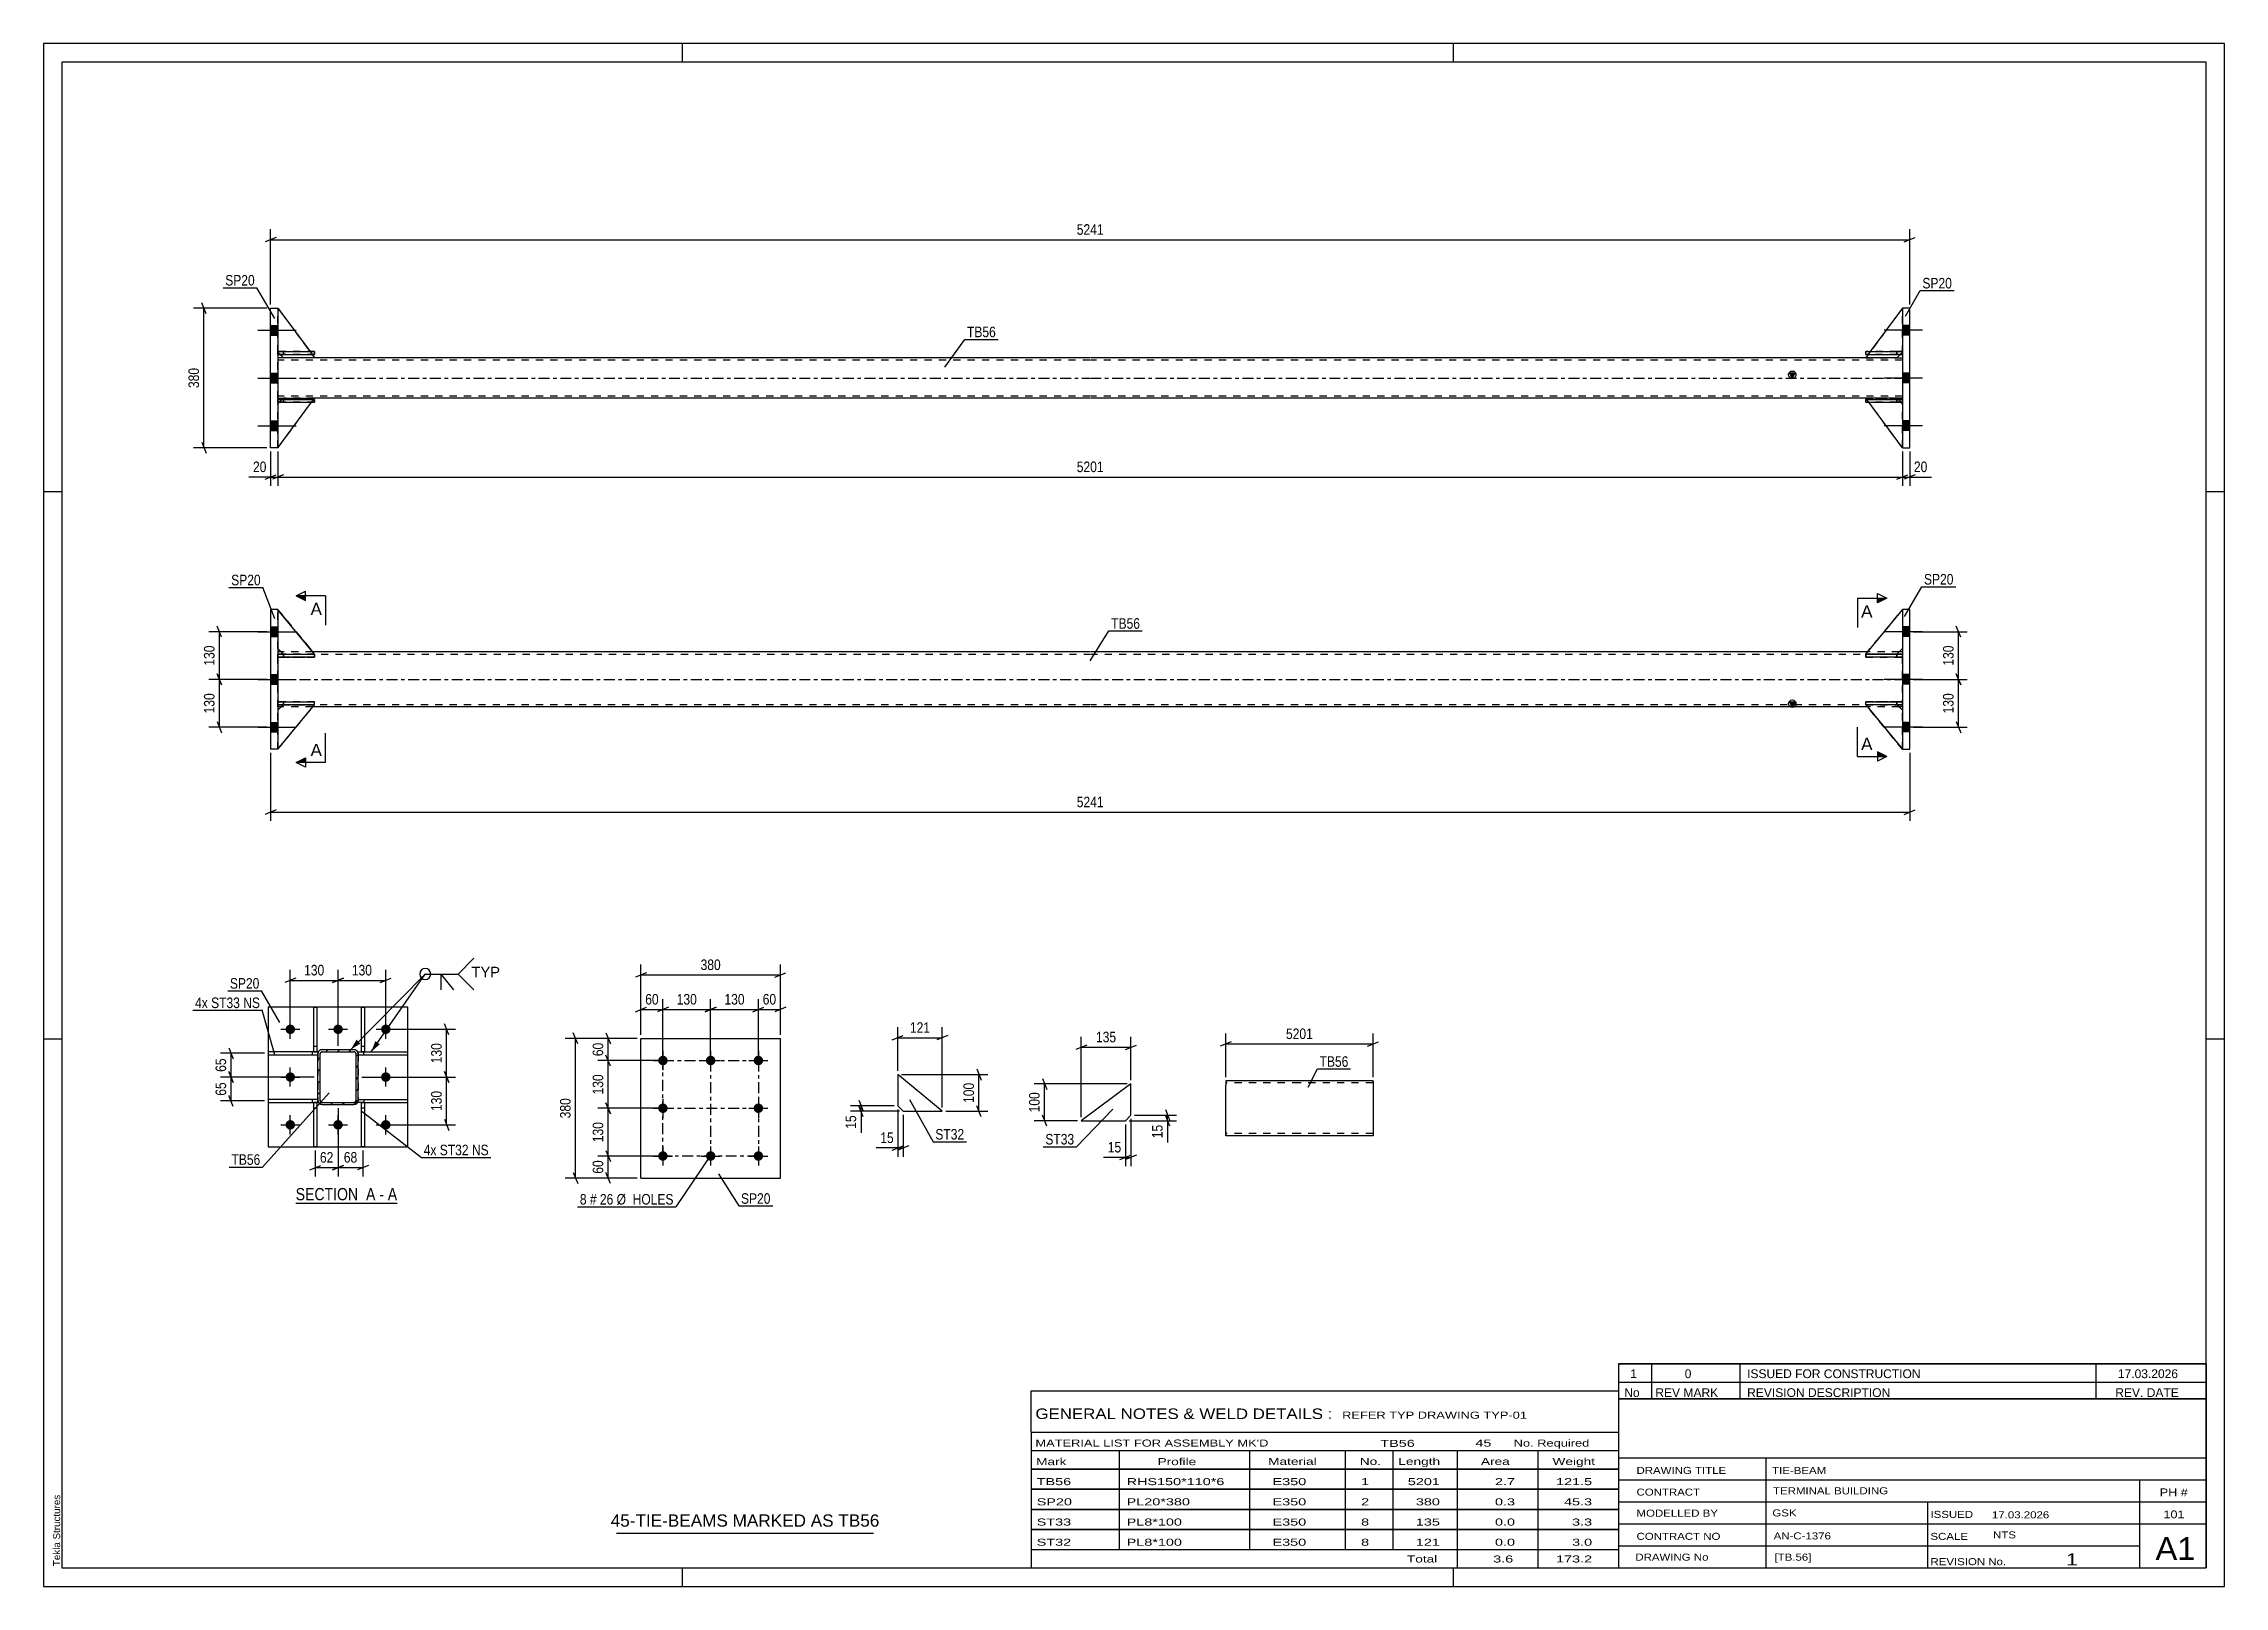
# Paper-space layout 'Layout1' of a CAD drawing. Header units: millimetres. Extents: x 0 to 594, y 0 to 420.
# The model-space entities are those that its viewports show. They can reach past a viewport. Long polylines and large blocks are cut down to what shows.
import ezdxf

# ---------------------------------------------------------------- set-up
doc = ezdxf.new("R2010")
doc.units = ezdxf.units.MM
doc.linetypes.add('DXK_LINE_DOT2', pattern=[3.9198, 1.9599, -1.9599])
doc.linetypes.add('DXK_LINE_DOT3', pattern=[5.9187, 2.979, -0.9799, 0.9799, -0.9799])
doc.layers.add('Viewport layer', color=7, linetype='Continuous', plot=False)
doc.styles.add('Arial', font='ARIAL.TTF', dxfattribs={"height": 0.2})
doc.styles.add('Arial Narrow', font='ARIALN.TTF', dxfattribs={"height": 0.2})

# ---------------------------------------------------------------- blocks, each defined once
blk = doc.blocks.new('Unknown-581362749-1163')
at = {"color": 5, "linetype": 'Continuous'}
for p, q in [((594, 420), (0, 420)), ((0, 420), (0, 0)), ((174, 415), (174, 420)), ((384, 415), (384, 420)), ((594, 0), (594, 420)), ((589, 415), (5, 415)), ((5, 415), (5, 5)), ((589, 5), (589, 415)), ((5, 298), (0, 298)), ((594, 298), (589, 298)), ((5, 149), (0, 149)), ((594, 149), (589, 149)), ((0, 0), (594, 0)), ((5, 5), (589, 5)), ((174, 0), (174, 5)), ((384, 0), (384, 5))]:
    blk.add_line(p, q, dxfattribs=at)
at = {"color": 174, "linetype": 'Continuous', "style": 'Arial'}
blk.add_text('Tekla Structures', height=1.9102, rotation=90, dxfattribs=at).set_placement((4.5, 5.5))
blk = doc.blocks.new('Unknown-581362749-13 - 2139')
at = {"color": 6, "linetype": 'Continuous'}
blk.add_line((68.66, 104.36), (96.3, 104.36), dxfattribs=at)
at = {"color": 0, "linetype": 'Continuous'}
blk.add_wipeout([(86.77, 105.11), (86.77, 108.61), (68.66, 108.61), (68.66, 105.11)], dxfattribs=at)
blk.add_wipeout([(90.37, 105.11), (90.37, 108.61), (87.82, 108.61), (87.82, 105.11)], dxfattribs=at)
at = {"color": 7, "linetype": 'Continuous', "style": 'Arial Narrow'}
blk.add_text('SECTION ', height=3.34, dxfattribs=at).set_placement((68.66, 105.11))
at = {"color": 0, "linetype": 'Continuous'}
blk.add_wipeout([(92.7, 105.11), (92.7, 108.61), (91.42, 108.61), (91.42, 105.11)], dxfattribs=at)
at = {"color": 7, "linetype": 'Continuous', "style": 'Arial Narrow'}
blk.add_text('A', height=3.34, dxfattribs=at).set_placement((87.82, 105.11))
at = {"color": 0, "linetype": 'Continuous'}
blk.add_wipeout([(96.3, 105.11), (96.3, 108.61), (93.75, 108.61), (93.75, 105.11)], dxfattribs=at)
at = {"color": 7, "linetype": 'Continuous', "style": 'Arial Narrow'}
for s, p in [('A', (93.75, 105.11)), ('-', (91.42, 105.11))]:
    blk.add_text(s, height=3.34, dxfattribs=at).set_placement(p)
blk = doc.blocks.new('Part-581362749-1783 - 1776')
at = {"color": 2, "linetype": 'Continuous'}
for p, q in [((496.31, 253.82), (506.31, 265.9)), ((496.31, 253.82), (496.31, 253.82)), ((504.81, 253.82), (496.31, 253.82)), ((504.81, 253.82), (506.31, 255.32)), ((504.81, 253.82), (504.81, 253.82))]:
    blk.add_line(p, q, dxfattribs=at)
at = {"color": 7, "linetype": 'DXK_LINE_DOT2'}
for p, q in [((496.31, 253.82), (506.31, 265.9)), ((506.31, 265.9), (506.31, 255.32)), ((504.81, 253.82), (496.31, 253.82)), ((506.31, 255.32), (504.81, 253.82))]:
    blk.add_line(p, q, dxfattribs=at)
blk = doc.blocks.new('Part-581362749-1786 - 1776')
at = {"color": 2, "linetype": 'Continuous'}
for p, q in [((496.31, 253), (496.31, 253.8)), ((496.31, 253.8), (506.31, 253.8)), ((506.31, 253), (496.31, 253)), ((506.31, 253), (506.31, 253.8)), ((506.31, 253.8), (506.31, 253.8)), ((506.31, 253), (506.31, 253))]:
    blk.add_line(p, q, dxfattribs=at)
at = {"color": 7, "linetype": 'DXK_LINE_DOT2'}
for p, q in [((504.81, 253.8), (496.31, 253.8)), ((496.31, 253), (504.81, 253)), ((504.81, 253), (504.81, 253.8)), ((504.81, 253.8), (506.31, 253.8)), ((504.81, 253), (506.31, 253)), ((506.31, 253), (506.31, 253.8))]:
    blk.add_line(p, q, dxfattribs=at)
blk = doc.blocks.new('Part-581362749-1798 - 1776')
at = {"color": 7, "linetype": 'DXK_LINE_DOT2'}
for p, q in [((63.81, 240), (63.81, 240.8)), ((65.31, 240.8), (63.81, 240.8)), ((73.81, 240.8), (63.81, 240.8)), ((63.81, 240), (73.81, 240)), ((73.81, 240), (63.81, 240)), ((65.31, 240), (65.31, 240.8)), ((65.31, 240.8), (73.81, 240.8)), ((73.81, 240), (73.81, 240.8))]:
    blk.add_line(p, q, dxfattribs=at)
blk = doc.blocks.new('Part-581362749-1846 - 1776')
at = {"color": 2, "linetype": 'Continuous'}
for p, q in [((508.31, 265.91), (506.31, 265.91)), ((506.31, 265.91), (506.31, 227.91)), ((508.31, 227.91), (508.31, 265.91)), ((506.31, 227.91), (508.31, 227.91))]:
    blk.add_line(p, q, dxfattribs=at)
blk = doc.blocks.new('Part-581362749-1789 - 1776')
at = {"color": 2, "linetype": 'Continuous'}
for p, q in [((73.81, 253.81), (63.81, 265.9)), ((65.31, 253.81), (63.81, 255.31)), ((65.31, 253.81), (65.31, 253.81)), ((65.31, 253.81), (73.81, 253.81)), ((73.81, 253.81), (73.81, 253.81))]:
    blk.add_line(p, q, dxfattribs=at)
at = {"color": 7, "linetype": 'DXK_LINE_DOT2'}
for p, q in [((63.81, 255.31), (63.81, 265.9)), ((63.81, 265.9), (73.81, 253.81)), ((65.31, 253.81), (63.81, 255.31)), ((73.81, 253.81), (65.31, 253.81))]:
    blk.add_line(p, q, dxfattribs=at)
blk = doc.blocks.new('Part-581362749-1795 - 1776')
at = {"linetype": 'Continuous'}
blk.add_hatch(color=2, dxfattribs=at).paths.add_polyline_path([(476.31, 239.41), (475.51, 240.81), (477.11, 240.81)])
at = {"color": 2, "linetype": 'Continuous'}
for p, q in [((64.72, 254.41), (63.81, 254.41)), ((285.01, 254.41), (73.33, 254.41)), ((496.8, 254.41), (285.11, 254.41)), ((506.31, 254.41), (505.4, 254.41)), ((64.7, 239.41), (63.81, 239.41)), ((285.01, 239.41), (73.31, 239.41)), ((496.82, 239.41), (285.11, 239.41)), ((476.31, 239.41), (475.51, 240.81)), ((475.51, 240.81), (477.11, 240.81)), ((477.11, 240.81), (476.31, 239.41)), ((506.31, 239.41), (505.42, 239.41))]:
    blk.add_line(p, q, dxfattribs=at)
at = {"color": 7, "linetype": 'DXK_LINE_DOT2'}
for p, q in [((63.81, 239.41), (63.81, 254.41)), ((63.81, 253.81), (285.01, 253.81)), ((73.33, 254.41), (64.72, 254.41)), ((285.11, 253.81), (506.31, 253.81)), ((505.4, 254.41), (496.8, 254.41)), ((506.31, 239.41), (506.31, 254.41)), ((285.01, 240.01), (63.81, 240.01)), ((73.31, 239.41), (64.7, 239.41)), ((506.31, 240.01), (285.11, 240.01)), ((505.42, 239.41), (496.82, 239.41))]:
    blk.add_line(p, q, dxfattribs=at)
at = {"color": 7, "linetype": 'DXK_LINE_DOT3'}
for p, q in [((63.81, 246.91), (285.01, 246.91)), ((285.11, 246.91), (506.31, 246.91))]:
    blk.add_line(p, q, dxfattribs=at)
at = {"color": 2, "linetype": 'Continuous'}
blk.add_circle((476.31, 240.31), 1, dxfattribs=at)
blk = doc.blocks.new('Part-581362749-1801 - 1776')
at = {"color": 7, "linetype": 'DXK_LINE_DOT2'}
for p, q in [((63.81, 253.8), (63.81, 253)), ((65.31, 253.8), (63.81, 253.8)), ((73.81, 253.8), (63.81, 253.8)), ((63.81, 253), (73.81, 253)), ((73.81, 253), (63.81, 253)), ((65.31, 253), (65.31, 253.8)), ((65.31, 253.8), (73.81, 253.8)), ((73.81, 253.8), (73.81, 253))]:
    blk.add_line(p, q, dxfattribs=at)
blk = doc.blocks.new('Part-581362749-1804 - 1776')
at = {"color": 2, "linetype": 'Continuous'}
for p, q in [((63.81, 240.8), (73.81, 240.8)), ((63.81, 240.8), (63.81, 240.8)), ((63.81, 240.8), (63.81, 240)), ((72.99, 240), (63.81, 240)), ((63.81, 240), (63.81, 240)), ((73.81, 240), (73.81, 240.8)), ((73.81, 240), (73.81, 240))]:
    blk.add_line(p, q, dxfattribs=at)
at = {"color": 7, "linetype": 'DXK_LINE_DOT2'}
for p, q in [((63.81, 240), (63.81, 240.8)), ((65.31, 240.8), (63.81, 240.8)), ((65.31, 240), (63.81, 240)), ((73.81, 240.8), (65.31, 240.8)), ((65.31, 240.8), (65.31, 240)), ((73.81, 240), (65.31, 240)), ((73.81, 240), (72.99, 240)), ((73.81, 240), (73.81, 240))]:
    blk.add_line(p, q, dxfattribs=at)
blk = doc.blocks.new('Part-581362749-1807 - 1776')
at = {"color": 7, "linetype": 'DXK_LINE_DOT2'}
for p, q in [((65.31, 240.01), (63.81, 238.51)), ((63.81, 227.9), (73.81, 240.01)), ((63.81, 238.51), (65.31, 240.01)), ((63.81, 227.9), (73.81, 240.01)), ((63.81, 238.51), (63.81, 227.9)), ((73.81, 240.01), (65.31, 240.01)), ((65.31, 240.01), (65.31, 240.01)), ((65.31, 240.01), (73.81, 240.01)), ((73.81, 240.01), (73.81, 240.01))]:
    blk.add_line(p, q, dxfattribs=at)
blk = doc.blocks.new('Part-581362749-1810 - 1776')
at = {"color": 2, "linetype": 'Continuous'}
for p, q in [((63.81, 227.9), (73.81, 240.01)), ((63.81, 238.51), (65.3, 240)), ((73.81, 240.01), (72.99, 240.01)), ((73.81, 240.01), (73.81, 240.01))]:
    blk.add_line(p, q, dxfattribs=at)
at = {"color": 7, "linetype": 'DXK_LINE_DOT2'}
for p, q in [((63.81, 238.51), (65.31, 240.01)), ((63.81, 227.9), (73.81, 240.01)), ((63.81, 227.9), (63.81, 238.51)), ((65.3, 240), (65.31, 240.01)), ((72.99, 240.01), (65.31, 240.01)), ((65.31, 240.01), (65.31, 240.01)), ((65.31, 240.01), (73.81, 240.01))]:
    blk.add_line(p, q, dxfattribs=at)
blk = doc.blocks.new('Part-581362749-1813 - 1776')
at = {"color": 7, "linetype": 'DXK_LINE_DOT2'}
for p, q in [((63.81, 255.31), (63.81, 265.9)), ((63.81, 265.9), (73.81, 253.81)), ((73.81, 253.81), (63.81, 265.9)), ((65.31, 253.81), (63.81, 255.31)), ((63.81, 255.31), (65.31, 253.81)), ((73.81, 253.81), (65.31, 253.81)), ((65.31, 253.81), (65.31, 253.81)), ((65.31, 253.81), (73.81, 253.81)), ((73.81, 253.81), (73.81, 253.81))]:
    blk.add_line(p, q, dxfattribs=at)
blk = doc.blocks.new('Part-581362749-1816 - 1776')
at = {"color": 7, "linetype": 'DXK_LINE_DOT2'}
for p, q in [((506.31, 240.8), (496.31, 240.8)), ((496.31, 240.8), (506.31, 240.8)), ((496.31, 240), (496.31, 240.8)), ((504.81, 240), (496.31, 240)), ((496.31, 240), (506.31, 240)), ((504.81, 240.8), (504.81, 240)), ((504.81, 240), (506.31, 240)), ((506.31, 240), (506.31, 240.8))]:
    blk.add_line(p, q, dxfattribs=at)
blk = doc.blocks.new('Part-581362749-1819 - 1776')
at = {"color": 7, "linetype": 'DXK_LINE_DOT2'}
for p, q in [((496.31, 240.01), (496.31, 240.01)), ((504.81, 240.01), (496.31, 240.01)), ((496.31, 240.01), (506.31, 227.9)), ((504.81, 240.01), (496.31, 240.01)), ((506.31, 227.9), (496.31, 240.01)), ((506.31, 238.51), (504.81, 240.01)), ((504.81, 240.01), (504.81, 240.01)), ((506.31, 238.51), (504.81, 240.01)), ((506.31, 227.9), (506.31, 238.51))]:
    blk.add_line(p, q, dxfattribs=at)
blk = doc.blocks.new('Part-581362749-1822 - 1776')
at = {"color": 2, "linetype": 'Continuous'}
for p, q in [((496.31, 240.01), (496.31, 240.01)), ((497.14, 240.01), (496.31, 240.01)), ((496.31, 240.01), (506.31, 227.9)), ((506.31, 238.51), (504.82, 240))]:
    blk.add_line(p, q, dxfattribs=at)
at = {"color": 7, "linetype": 'DXK_LINE_DOT2'}
for p, q in [((504.81, 240.01), (496.31, 240.01)), ((506.31, 227.9), (496.31, 240.01)), ((504.81, 240.01), (497.14, 240.01)), ((504.82, 240), (504.81, 240.01)), ((504.81, 240.01), (504.81, 240.01)), ((506.31, 238.51), (504.81, 240.01)), ((506.31, 227.9), (506.31, 238.51))]:
    blk.add_line(p, q, dxfattribs=at)
blk = doc.blocks.new('Part-581362749-1825 - 1776')
at = {"color": 7, "linetype": 'DXK_LINE_DOT2'}
for p, q in [((496.31, 253.82), (506.31, 265.9)), ((496.31, 253.82), (506.31, 265.9)), ((506.31, 265.9), (506.31, 255.32)), ((496.31, 253.82), (496.31, 253.82)), ((504.81, 253.82), (496.31, 253.82)), ((504.81, 253.82), (496.31, 253.82)), ((506.31, 255.32), (504.81, 253.82)), ((506.31, 255.32), (504.81, 253.82)), ((504.81, 253.82), (504.81, 253.82))]:
    blk.add_line(p, q, dxfattribs=at)
blk = doc.blocks.new('Bolt-581362749-1826 - 1776')
at = {"linetype": 'Continuous'}
for points in [[(61.81, 261.21), (61.81, 258.61), (63.81, 258.61), (63.81, 261.21)], [(61.81, 261.21), (61.81, 258.61), (63.81, 258.61), (63.81, 261.21)], [(61.81, 261.21), (61.81, 258.61), (63.81, 258.61), (63.81, 261.21)], [(61.81, 248.21), (61.81, 245.61), (63.81, 245.61), (63.81, 248.21)], [(61.81, 248.21), (61.81, 245.61), (63.81, 245.61), (63.81, 248.21)], [(61.81, 235.21), (61.81, 232.61), (63.81, 232.61), (63.81, 235.21)], [(61.81, 235.21), (61.81, 232.61), (63.81, 232.61), (63.81, 235.21)], [(61.81, 235.21), (61.81, 232.61), (63.81, 232.61), (63.81, 235.21)]]:
    blk.add_hatch(color=1, dxfattribs=at).paths.add_polyline_path(points)
at = {"color": 1, "linetype": 'Continuous'}
for p, q in [((58.31, 259.91), (68.81, 259.91)), ((58.31, 259.91), (68.81, 259.91)), ((58.31, 259.91), (68.81, 259.91)), ((61.81, 261.21), (63.81, 261.21)), ((61.81, 261.21), (63.81, 261.21)), ((61.81, 261.21), (63.81, 261.21)), ((61.81, 258.61), (63.81, 258.61)), ((61.81, 258.61), (63.81, 258.61)), ((61.81, 258.61), (63.81, 258.61)), ((58.31, 246.91), (68.81, 246.91)), ((58.31, 246.91), (68.81, 246.91)), ((61.81, 248.21), (63.81, 248.21)), ((61.81, 248.21), (63.81, 248.21)), ((61.81, 245.61), (63.81, 245.61)), ((61.81, 245.61), (63.81, 245.61)), ((58.31, 233.91), (68.81, 233.91)), ((58.31, 233.91), (68.81, 233.91)), ((58.31, 233.91), (68.81, 233.91)), ((61.81, 235.21), (63.81, 235.21)), ((61.81, 235.21), (63.81, 235.21)), ((61.81, 235.21), (63.81, 235.21)), ((61.81, 232.61), (63.81, 232.61)), ((61.81, 232.61), (63.81, 232.61)), ((61.81, 232.61), (63.81, 232.61))]:
    blk.add_line(p, q, dxfattribs=at)
blk = doc.blocks.new('Bolt-581362749-1827 - 1776')
at = {"linetype": 'Continuous'}
for points in [[(506.31, 261.21), (506.31, 258.61), (508.31, 258.61), (508.31, 261.21)], [(506.31, 261.21), (506.31, 258.61), (508.31, 258.61), (508.31, 261.21)], [(506.31, 261.21), (506.31, 258.61), (508.31, 258.61), (508.31, 261.21)], [(506.31, 248.21), (506.31, 245.61), (508.31, 245.61), (508.31, 248.21)], [(506.31, 248.21), (506.31, 245.61), (508.31, 245.61), (508.31, 248.21)], [(506.31, 235.21), (506.31, 232.61), (508.31, 232.61), (508.31, 235.21)], [(506.31, 235.21), (506.31, 232.61), (508.31, 232.61), (508.31, 235.21)], [(506.31, 235.21), (506.31, 232.61), (508.31, 232.61), (508.31, 235.21)]]:
    blk.add_hatch(color=1, dxfattribs=at).paths.add_polyline_path(points)
at = {"color": 1, "linetype": 'Continuous'}
for p, q in [((511.81, 259.91), (501.31, 259.91)), ((511.81, 259.91), (501.31, 259.91)), ((511.81, 259.91), (501.31, 259.91)), ((508.31, 261.21), (506.31, 261.21)), ((508.31, 261.21), (506.31, 261.21)), ((508.31, 261.21), (506.31, 261.21)), ((508.31, 258.61), (506.31, 258.61)), ((508.31, 258.61), (506.31, 258.61)), ((508.31, 258.61), (506.31, 258.61)), ((511.81, 246.91), (501.31, 246.91)), ((511.81, 246.91), (501.31, 246.91)), ((508.31, 248.21), (506.31, 248.21)), ((508.31, 248.21), (506.31, 248.21)), ((508.31, 245.61), (506.31, 245.61)), ((508.31, 245.61), (506.31, 245.61)), ((511.81, 233.91), (501.31, 233.91)), ((511.81, 233.91), (501.31, 233.91)), ((511.81, 233.91), (501.31, 233.91)), ((508.31, 235.21), (506.31, 235.21)), ((508.31, 235.21), (506.31, 235.21)), ((508.31, 235.21), (506.31, 235.21)), ((508.31, 232.61), (506.31, 232.61)), ((508.31, 232.61), (506.31, 232.61)), ((508.31, 232.61), (506.31, 232.61))]:
    blk.add_line(p, q, dxfattribs=at)
blk = doc.blocks.new('Part-581362749-1830 - 1776')
at = {"color": 2, "linetype": 'Continuous'}
for p, q in [((496.31, 240), (496.31, 240.8)), ((496.31, 240.8), (506.31, 240.8)), ((496.31, 240), (496.32, 240)), ((506.31, 240), (497.14, 240)), ((506.31, 240), (506.31, 240.8)), ((506.31, 240.8), (506.31, 240.8)), ((506.31, 240), (506.31, 240))]:
    blk.add_line(p, q, dxfattribs=at)
at = {"color": 7, "linetype": 'DXK_LINE_DOT2'}
for p, q in [((504.81, 240.8), (496.31, 240.8)), ((496.31, 240), (504.81, 240)), ((497.14, 240), (496.32, 240)), ((504.81, 240), (504.81, 240.8)), ((504.81, 240.8), (506.31, 240.8)), ((504.81, 240), (506.31, 240)), ((506.31, 240), (506.31, 240.8))]:
    blk.add_line(p, q, dxfattribs=at)
blk = doc.blocks.new('Part-581362749-1833 - 1776')
at = {"color": 2, "linetype": 'Continuous'}
for p, q in [((63.81, 253.8), (73.81, 253.8)), ((63.81, 253.8), (63.81, 253.8)), ((63.81, 253.8), (63.81, 253)), ((73.81, 253), (63.81, 253)), ((63.81, 253), (63.81, 253)), ((73.81, 253), (73.81, 253.8))]:
    blk.add_line(p, q, dxfattribs=at)
at = {"color": 7, "linetype": 'DXK_LINE_DOT2'}
for p, q in [((63.81, 253), (63.81, 253.8)), ((65.31, 253.8), (63.81, 253.8)), ((65.31, 253), (63.81, 253)), ((73.81, 253.8), (65.31, 253.8)), ((65.31, 253.8), (65.31, 253)), ((65.31, 253), (73.81, 253))]:
    blk.add_line(p, q, dxfattribs=at)
blk = doc.blocks.new('Part-581362749-1838 - 1776')
at = {"color": 2, "linetype": 'Continuous'}
for p, q in [((63.81, 265.91), (61.81, 265.91)), ((61.81, 265.91), (61.81, 227.91)), ((63.81, 265.91), (63.81, 227.91)), ((63.81, 227.91), (61.81, 227.91))]:
    blk.add_line(p, q, dxfattribs=at)
blk = doc.blocks.new('Part-581362749-1841 - 1776')
at = {"color": 7, "linetype": 'DXK_LINE_DOT2'}
for p, q in [((506.31, 253.8), (496.31, 253.8)), ((496.31, 253.8), (506.31, 253.8)), ((496.31, 253.8), (496.31, 253)), ((504.81, 253), (496.31, 253)), ((496.31, 253), (506.31, 253)), ((504.81, 253.8), (504.81, 253)), ((504.81, 253), (506.31, 253)), ((506.31, 253), (506.31, 253.8))]:
    blk.add_line(p, q, dxfattribs=at)
blk = doc.blocks.new('Part-581362749-1432 - 1403')
at = {"color": 2, "linetype": 'Continuous'}
for p, q in [((322.01, 137.66), (322.01, 136.46)), ((342.01, 137.66), (322.01, 137.66)), ((362.11, 137.66), (342.11, 137.66)), ((362.11, 137.57), (362.11, 137.66)), ((362.11, 137.57), (362.11, 136.46)), ((322.01, 123.4), (322.01, 136.46)), ((362.11, 136.46), (362.11, 122.66)), ((322.01, 122.76), (322.01, 123.4)), ((322.01, 122.66), (322.01, 122.76)), ((342.01, 122.66), (322.01, 122.66)), ((362.11, 122.66), (342.11, 122.66))]:
    blk.add_line(p, q, dxfattribs=at)
at = {"color": 7, "linetype": 'DXK_LINE_DOT2'}
for p, q in [((342.01, 137.06), (322.01, 137.06)), ((362.11, 137.06), (342.11, 137.06)), ((362.11, 137.31), (362.11, 136.46)), ((322.01, 123.4), (322.01, 123.02)), ((322.01, 123.26), (322.01, 123.31)), ((342.01, 123.26), (322.01, 123.26)), ((322.01, 122.66), (322.01, 122.66)), ((362.11, 123.26), (342.11, 123.26)), ((362.11, 123.31), (362.11, 123.4)), ((362.11, 123.26), (362.11, 123.31)), ((362.11, 123.26), (362.11, 123.31))]:
    blk.add_line(p, q, dxfattribs=at)
blk = doc.blocks.new('Part-581362749-2009 - 1993')
at = {"color": 2, "linetype": 'Continuous'}
for p, q in [((296.14, 136.78), (282.64, 126.78)), ((296.14, 128.28), (296.14, 136.78)), ((282.64, 126.78), (294.64, 126.78)), ((294.64, 126.78), (296.14, 128.28))]:
    blk.add_line(p, q, dxfattribs=at)
blk = doc.blocks.new('Part-581362749-1650 - 1642')
at = {"color": 7, "linetype": 'DXK_LINE_DOT2'}
for p, q in [((63.81, 335.36), (63.81, 336.16)), ((63.81, 336.16), (65.31, 336.16)), ((63.81, 336.16), (73.81, 336.16)), ((65.31, 335.36), (63.81, 335.36)), ((63.81, 335.36), (63.81, 335.36)), ((63.81, 335.36), (73.81, 335.36)), ((65.31, 335.36), (65.31, 336.16)), ((65.31, 336.16), (73.81, 336.16)), ((73.81, 335.36), (65.31, 335.36)), ((73.81, 335.36), (73.81, 336.16))]:
    blk.add_line(p, q, dxfattribs=at)
blk = doc.blocks.new('Part-581362749-1658 - 1642')
at = {"linetype": 'Continuous'}
blk.add_hatch(color=2, dxfattribs=at).paths.add_polyline_path([(476.31, 328.97), (475.51, 330.37), (477.11, 330.37)])
at = {"color": 2, "linetype": 'Continuous'}
for p, q in [((65.31, 334.47), (63.81, 334.47)), ((285.01, 334.47), (73.81, 334.47)), ((496.31, 334.47), (285.11, 334.47)), ((504.81, 334.47), (506.31, 334.47)), ((476.31, 328.97), (475.51, 330.37)), ((475.51, 330.37), (477.11, 330.37)), ((477.11, 330.37), (476.31, 328.97)), ((63.81, 323.47), (65.31, 323.47)), ((285.01, 323.47), (73.81, 323.47)), ((496.31, 323.47), (285.11, 323.47)), ((506.31, 323.47), (504.81, 323.47))]:
    blk.add_line(p, q, dxfattribs=at)
at = {"color": 7, "linetype": 'DXK_LINE_DOT2'}
for p, q in [((63.81, 323.47), (63.81, 334.47)), ((285.01, 333.87), (63.81, 333.87)), ((73.81, 334.47), (65.31, 334.47)), ((506.31, 333.87), (285.11, 333.87)), ((504.81, 334.47), (496.31, 334.47)), ((506.31, 334.47), (506.31, 323.47)), ((285.01, 324.07), (63.81, 324.07)), ((73.81, 323.47), (65.31, 323.47)), ((506.31, 324.07), (285.11, 324.07)), ((504.81, 323.47), (496.31, 323.47))]:
    blk.add_line(p, q, dxfattribs=at)
at = {"color": 7, "linetype": 'DXK_LINE_DOT3'}
for p, q in [((63.81, 328.97), (285.01, 328.97)), ((285.11, 328.97), (506.31, 328.97))]:
    blk.add_line(p, q, dxfattribs=at)
at = {"color": 2, "linetype": 'Continuous'}
blk.add_circle((476.31, 329.87), 1, dxfattribs=at)
blk = doc.blocks.new('Part-581362749-1644 - 1642')
at = {"color": 2, "linetype": 'Continuous'}
for p, q in [((496.31, 335.36), (496.31, 336.16)), ((496.31, 336.16), (506.31, 336.16)), ((496.31, 335.36), (506.31, 335.36)), ((506.31, 336.16), (506.31, 336.16)), ((506.31, 336.16), (506.31, 335.36))]:
    blk.add_line(p, q, dxfattribs=at)
at = {"color": 7, "linetype": 'DXK_LINE_DOT2'}
for p, q in [((504.81, 336.16), (496.31, 336.16)), ((504.81, 335.36), (496.31, 335.36)), ((506.31, 336.16), (504.81, 336.16)), ((504.81, 336.16), (504.81, 335.36)), ((504.81, 335.36), (506.31, 335.36))]:
    blk.add_line(p, q, dxfattribs=at)
blk = doc.blocks.new('Part-581362749-1645 - 1642')
at = {"color": 7, "linetype": 'DXK_LINE_DOT2'}
for p, q in [((496.31, 322.36), (496.31, 323.16)), ((504.81, 323.16), (496.31, 323.16)), ((496.31, 323.16), (506.31, 323.16)), ((504.81, 322.36), (496.31, 322.36)), ((496.31, 322.36), (506.31, 322.36)), ((504.81, 322.36), (504.81, 323.16)), ((504.81, 323.16), (506.31, 323.16)), ((506.31, 322.36), (504.81, 322.36)), ((506.31, 322.36), (506.31, 323.16)), ((506.31, 322.36), (506.31, 322.36))]:
    blk.add_line(p, q, dxfattribs=at)
blk = doc.blocks.new('Part-581362749-1646 - 1642')
at = {"color": 7, "linetype": 'DXK_LINE_DOT2'}
for p, q in [((496.31, 335.36), (496.31, 336.16)), ((504.81, 336.16), (496.31, 336.16)), ((496.31, 336.16), (506.31, 336.16)), ((504.81, 335.36), (496.31, 335.36)), ((496.31, 335.36), (506.31, 335.36)), ((504.81, 335.36), (504.81, 336.16)), ((504.81, 336.16), (506.31, 336.16)), ((506.31, 335.36), (504.81, 335.36)), ((506.31, 335.36), (506.31, 336.16)), ((506.31, 335.36), (506.31, 335.36))]:
    blk.add_line(p, q, dxfattribs=at)
blk = doc.blocks.new('Part-581362749-1647 - 1642')
at = {"color": 7, "linetype": 'DXK_LINE_DOT2'}
for p, q in [((506.31, 347.97), (496.31, 334.47)), ((506.31, 335.97), (506.31, 347.97)), ((496.31, 334.47), (504.81, 334.47)), ((504.81, 334.47), (506.31, 335.97))]:
    blk.add_line(p, q, dxfattribs=at)
blk = doc.blocks.new('Part-581362749-1648 - 1642')
at = {"color": 2, "linetype": 'Continuous'}
for p, q in [((63.81, 336.16), (63.81, 336.16)), ((63.81, 336.16), (73.81, 336.16)), ((63.81, 336.16), (63.81, 335.36)), ((63.81, 335.36), (73.81, 335.36)), ((73.81, 336.16), (73.81, 335.36))]:
    blk.add_line(p, q, dxfattribs=at)
at = {"color": 7, "linetype": 'DXK_LINE_DOT2'}
for p, q in [((65.31, 336.16), (63.81, 336.16)), ((63.81, 336.16), (63.81, 336.16)), ((63.81, 335.36), (65.31, 335.36)), ((63.81, 335.36), (63.81, 335.36)), ((73.81, 336.16), (65.31, 336.16)), ((65.31, 336.16), (65.31, 335.36)), ((65.31, 335.36), (73.81, 335.36))]:
    blk.add_line(p, q, dxfattribs=at)
blk = doc.blocks.new('Part-581362749-1649 - 1642')
at = {"color": 7, "linetype": 'DXK_LINE_DOT2'}
for p, q in [((63.81, 322.36), (63.81, 323.16)), ((63.81, 323.16), (65.31, 323.16)), ((73.58, 323.16), (63.81, 323.16)), ((65.31, 322.36), (63.81, 322.36)), ((63.81, 322.36), (63.81, 322.36)), ((63.81, 322.36), (73.81, 322.36)), ((65.31, 322.36), (65.31, 323.16)), ((65.31, 323.16), (73.81, 323.16)), ((73.81, 322.36), (65.31, 322.36)), ((73.81, 322.36), (73.81, 323.16))]:
    blk.add_line(p, q, dxfattribs=at)
blk = doc.blocks.new('Part-581362749-1651 - 1642')
at = {"color": 7, "linetype": 'DXK_LINE_DOT2'}
for p, q in [((63.81, 309.97), (73.81, 323.47)), ((65.31, 323.47), (63.81, 321.97)), ((65.31, 323.47), (63.81, 321.97)), ((63.81, 321.97), (63.81, 321.97)), ((63.81, 321.97), (63.81, 309.97)), ((73.81, 323.47), (65.31, 323.47)), ((65.31, 323.47), (65.31, 323.47)), ((73.81, 323.47), (65.31, 323.47))]:
    blk.add_line(p, q, dxfattribs=at)
blk = doc.blocks.new('Part-581362749-1652 - 1642')
at = {"color": 2, "linetype": 'Continuous'}
for p, q in [((63.81, 347.97), (72.57, 336.16)), ((64.43, 335.36), (65.31, 334.47)), ((73.81, 334.47), (65.31, 334.47)), ((73.16, 335.36), (73.81, 334.47))]:
    blk.add_line(p, q, dxfattribs=at)
at = {"color": 7, "linetype": 'DXK_LINE_DOT2'}
for p, q in [((63.81, 347.97), (63.81, 347.97)), ((63.81, 335.97), (63.81, 347.97)), ((63.81, 347.97), (63.81, 347.97)), ((64.43, 335.36), (63.81, 335.97)), ((72.57, 336.16), (73.16, 335.36))]:
    blk.add_line(p, q, dxfattribs=at)
blk = doc.blocks.new('Part-581362749-1653 - 1642')
at = {"color": 7, "linetype": 'DXK_LINE_DOT2'}
for p, q in [((63.81, 347.97), (73.81, 334.47)), ((63.81, 335.97), (63.81, 347.97)), ((65.31, 334.47), (63.81, 335.97)), ((73.81, 334.47), (65.31, 334.47))]:
    blk.add_line(p, q, dxfattribs=at)
blk = doc.blocks.new('Part-581362749-1663 - 1642')
at = {"color": 2, "linetype": 'Continuous'}
for p, q in [((508.31, 347.97), (506.31, 347.97)), ((506.31, 347.97), (506.31, 309.97)), ((508.31, 309.97), (508.31, 347.97)), ((506.31, 309.97), (508.31, 309.97))]:
    blk.add_line(p, q, dxfattribs=at)
blk = doc.blocks.new('Part-581362749-1664 - 1642')
at = {"color": 2, "linetype": 'Continuous'}
for p, q in [((506.31, 347.97), (497.56, 336.16)), ((496.97, 335.36), (496.31, 334.47)), ((504.81, 334.47), (496.31, 334.47)), ((505.7, 335.36), (504.81, 334.47))]:
    blk.add_line(p, q, dxfattribs=at)
at = {"color": 7, "linetype": 'DXK_LINE_DOT2'}
for p, q in [((506.31, 347.97), (506.31, 335.97)), ((497.56, 336.16), (496.97, 335.36)), ((506.31, 335.97), (505.7, 335.36))]:
    blk.add_line(p, q, dxfattribs=at)
blk = doc.blocks.new('Part-581362749-1669 - 1642')
at = {"color": 2, "linetype": 'Continuous'}
for p, q in [((61.81, 347.97), (63.81, 347.97)), ((61.81, 309.97), (61.81, 347.97)), ((63.81, 347.97), (63.81, 309.97)), ((63.81, 309.97), (61.81, 309.97))]:
    blk.add_line(p, q, dxfattribs=at)
blk = doc.blocks.new('Part-581362749-1670 - 1642')
at = {"color": 7, "linetype": 'DXK_LINE_DOT2'}
for p, q in [((65.31, 323.47), (63.81, 321.97)), ((63.81, 321.97), (63.81, 321.97)), ((63.81, 309.97), (63.81, 321.97)), ((64.2, 322.36), (65, 323.16)), ((65.31, 323.47), (73.81, 323.47)), ((72.99, 322.36), (73.58, 323.16)), ((73.58, 323.16), (73.58, 323.16)), ((63.81, 309.97), (63.81, 309.97)), ((63.81, 309.97), (63.81, 309.97))]:
    blk.add_line(p, q, dxfattribs=at)
at = {"color": 2, "linetype": 'Continuous'}
for p, q in [((63.81, 309.97), (72.99, 322.36)), ((63.81, 321.97), (64.2, 322.36)), ((65, 323.16), (65.31, 323.47)), ((65.31, 323.47), (73.81, 323.47)), ((65.31, 323.47), (65.31, 323.47)), ((73.58, 323.16), (73.81, 323.47))]:
    blk.add_line(p, q, dxfattribs=at)
blk = doc.blocks.new('Part-581362749-1671 - 1642')
at = {"color": 7, "linetype": 'DXK_LINE_DOT2'}
for p, q in [((506.31, 309.97), (496.31, 323.47)), ((496.31, 323.47), (504.81, 323.47)), ((504.81, 323.47), (496.31, 323.47)), ((504.81, 323.47), (506.31, 321.97)), ((504.81, 323.47), (504.81, 323.47)), ((504.81, 323.47), (506.31, 321.97)), ((506.31, 321.97), (506.31, 321.97)), ((506.31, 309.97), (506.31, 321.97))]:
    blk.add_line(p, q, dxfattribs=at)
blk = doc.blocks.new('Bolt-581362749-1672 - 1642')
at = {"linetype": 'Continuous'}
for points in [[(506.31, 343.27), (506.31, 340.67), (508.31, 340.67), (508.31, 343.27)], [(506.31, 343.27), (506.31, 340.67), (508.31, 340.67), (508.31, 343.27)], [(506.31, 343.27), (506.31, 340.67), (508.31, 340.67), (508.31, 343.27)], [(506.31, 330.27), (506.31, 327.67), (508.31, 327.67), (508.31, 330.27)], [(506.31, 330.27), (506.31, 327.67), (508.31, 327.67), (508.31, 330.27)], [(506.31, 317.27), (506.31, 314.67), (508.31, 314.67), (508.31, 317.27)], [(506.31, 317.27), (506.31, 314.67), (508.31, 314.67), (508.31, 317.27)], [(506.31, 317.27), (506.31, 314.67), (508.31, 314.67), (508.31, 317.27)]]:
    blk.add_hatch(color=1, dxfattribs=at).paths.add_polyline_path(points)
at = {"color": 1, "linetype": 'Continuous'}
for p, q in [((511.81, 341.97), (501.31, 341.97)), ((511.81, 341.97), (501.31, 341.97)), ((511.81, 341.97), (501.31, 341.97)), ((508.31, 343.27), (506.31, 343.27)), ((508.31, 343.27), (506.31, 343.27)), ((508.31, 343.27), (506.31, 343.27)), ((508.31, 340.67), (506.31, 340.67)), ((508.31, 340.67), (506.31, 340.67)), ((508.31, 340.67), (506.31, 340.67)), ((511.81, 328.97), (501.31, 328.97)), ((511.81, 328.97), (501.31, 328.97)), ((508.31, 330.27), (506.31, 330.27)), ((508.31, 330.27), (506.31, 330.27)), ((508.31, 327.67), (506.31, 327.67)), ((508.31, 327.67), (506.31, 327.67)), ((511.81, 315.97), (501.31, 315.97)), ((511.81, 315.97), (501.31, 315.97)), ((511.81, 315.97), (501.31, 315.97)), ((508.31, 317.27), (506.31, 317.27)), ((508.31, 317.27), (506.31, 317.27)), ((508.31, 317.27), (506.31, 317.27)), ((508.31, 314.67), (506.31, 314.67)), ((508.31, 314.67), (506.31, 314.67)), ((508.31, 314.67), (506.31, 314.67))]:
    blk.add_line(p, q, dxfattribs=at)
blk = doc.blocks.new('Bolt-581362749-1673 - 1642')
at = {"linetype": 'Continuous'}
for points in [[(63.81, 340.67), (63.81, 343.27), (61.81, 343.27), (61.81, 340.67)], [(63.81, 340.67), (63.81, 343.27), (61.81, 343.27), (61.81, 340.67)], [(63.81, 340.67), (63.81, 343.27), (61.81, 343.27), (61.81, 340.67)], [(63.81, 327.67), (63.81, 330.27), (61.81, 330.27), (61.81, 327.67)], [(63.81, 327.67), (63.81, 330.27), (61.81, 330.27), (61.81, 327.67)], [(63.81, 314.67), (63.81, 317.27), (61.81, 317.27), (61.81, 314.67)], [(63.81, 314.67), (63.81, 317.27), (61.81, 317.27), (61.81, 314.67)], [(63.81, 314.67), (63.81, 317.27), (61.81, 317.27), (61.81, 314.67)]]:
    blk.add_hatch(color=1, dxfattribs=at).paths.add_polyline_path(points)
at = {"color": 1, "linetype": 'Continuous'}
for p, q in [((58.31, 341.97), (68.81, 341.97)), ((58.31, 341.97), (68.81, 341.97)), ((58.31, 341.97), (68.81, 341.97)), ((61.81, 343.27), (63.81, 343.27)), ((61.81, 343.27), (63.81, 343.27)), ((61.81, 343.27), (63.81, 343.27)), ((61.81, 340.67), (63.81, 340.67)), ((61.81, 340.67), (63.81, 340.67)), ((61.81, 340.67), (63.81, 340.67)), ((58.31, 328.97), (68.81, 328.97)), ((58.31, 328.97), (68.81, 328.97)), ((61.81, 330.27), (63.81, 330.27)), ((61.81, 330.27), (63.81, 330.27)), ((61.81, 327.67), (63.81, 327.67)), ((61.81, 327.67), (63.81, 327.67)), ((58.31, 315.97), (68.81, 315.97)), ((58.31, 315.97), (68.81, 315.97)), ((58.31, 315.97), (68.81, 315.97)), ((61.81, 317.27), (63.81, 317.27)), ((61.81, 317.27), (63.81, 317.27)), ((61.81, 317.27), (63.81, 317.27)), ((61.81, 314.67), (63.81, 314.67)), ((61.81, 314.67), (63.81, 314.67)), ((61.81, 314.67), (63.81, 314.67))]:
    blk.add_line(p, q, dxfattribs=at)
blk = doc.blocks.new('Part-581362749-1680 - 1642')
at = {"color": 2, "linetype": 'Continuous'}
for p, q in [((496.31, 322.36), (496.31, 323.16)), ((496.31, 323.16), (506.31, 323.16)), ((496.31, 322.36), (506.31, 322.36)), ((506.31, 323.16), (506.31, 323.16)), ((506.31, 322.36), (506.31, 323.16))]:
    blk.add_line(p, q, dxfattribs=at)
at = {"color": 7, "linetype": 'DXK_LINE_DOT2'}
for p, q in [((504.81, 323.16), (496.31, 323.16)), ((504.81, 322.36), (496.31, 322.36)), ((506.31, 323.16), (504.81, 323.16)), ((504.81, 323.16), (504.81, 322.36)), ((504.81, 322.36), (506.31, 322.36)), ((506.31, 322.36), (506.31, 322.36))]:
    blk.add_line(p, q, dxfattribs=at)
blk = doc.blocks.new('Part-581362749-1681 - 1642')
at = {"color": 2, "linetype": 'Continuous'}
for p, q in [((496.31, 323.47), (496.31, 323.47)), ((504.81, 323.47), (496.31, 323.47)), ((496.55, 323.16), (496.31, 323.47)), ((506.31, 309.97), (497.14, 322.36)), ((504.81, 323.47), (504.81, 323.47)), ((505.13, 323.16), (504.81, 323.47)), ((506.31, 321.97), (505.93, 322.36))]:
    blk.add_line(p, q, dxfattribs=at)
at = {"color": 7, "linetype": 'DXK_LINE_DOT2'}
for p, q in [((496.31, 323.47), (504.81, 323.47)), ((497.14, 322.36), (496.55, 323.16)), ((504.81, 323.47), (506.31, 321.97)), ((505.93, 322.36), (505.13, 323.16)), ((506.31, 321.97), (506.31, 321.97)), ((506.31, 309.97), (506.31, 321.97)), ((506.31, 309.97), (506.31, 309.97))]:
    blk.add_line(p, q, dxfattribs=at)
blk = doc.blocks.new('Part-581362749-1682 - 1642')
at = {"color": 2, "linetype": 'Continuous'}
for p, q in [((63.81, 323.16), (63.81, 323.16)), ((63.81, 323.16), (73.81, 323.16)), ((63.81, 322.36), (63.81, 323.16)), ((63.81, 322.36), (73.81, 322.36)), ((73.81, 323.16), (73.81, 322.36))]:
    blk.add_line(p, q, dxfattribs=at)
at = {"color": 7, "linetype": 'DXK_LINE_DOT2'}
for p, q in [((65.31, 323.16), (63.81, 323.16)), ((63.81, 323.16), (63.81, 323.16)), ((63.81, 322.36), (63.81, 322.36)), ((63.81, 322.36), (65.31, 322.36)), ((63.81, 322.36), (63.81, 322.36)), ((73.81, 323.16), (65.31, 323.16)), ((65.31, 323.16), (65.31, 322.36)), ((65.31, 322.36), (73.81, 322.36))]:
    blk.add_line(p, q, dxfattribs=at)
blk = doc.blocks.new('Part-581362749-2169 - 2139')
at = {"color": 2, "linetype": 'Continuous'}
for p, q in [((74.7, 132.55), (61.2, 132.55)), ((61.2, 132.55), (61.2, 131.75)), ((61.2, 131.75), (73.59, 131.75)), ((74.7, 131.75), (74.39, 131.75)), ((74.7, 131.75), (74.7, 132.35))]:
    blk.add_line(p, q, dxfattribs=at)
at = {"color": 7, "linetype": 'DXK_LINE_DOT2'}
for p, q in [((73.2, 131.75), (73.2, 132.55)), ((74.39, 131.75), (73.59, 131.75)), ((74.7, 132.35), (74.7, 132.55))]:
    blk.add_line(p, q, dxfattribs=at)
blk = doc.blocks.new('Part-581362749-2145 - 2139')
at = {"color": 2, "linetype": 'Continuous'}
for p, q in [((99.2, 157.65), (61.2, 157.65)), ((61.2, 157.65), (61.2, 119.65)), ((99.2, 119.65), (99.2, 157.65)), ((61.2, 119.65), (99.2, 119.65))]:
    blk.add_line(p, q, dxfattribs=at)
blk = doc.blocks.new('Part-581362749-2174 - 2139')
at = {"color": 2, "linetype": 'Continuous'}
for p, q in [((85.7, 144.95), (85.7, 145.55)), ((85.7, 145.55), (99.2, 145.55)), ((85.7, 144.75), (99.2, 144.75)), ((99.2, 144.75), (99.2, 145.55))]:
    blk.add_line(p, q, dxfattribs=at)
at = {"color": 7, "linetype": 'DXK_LINE_DOT2'}
for p, q in [((85.7, 144.95), (85.7, 144.75)), ((87.2, 144.75), (87.2, 145.55))]:
    blk.add_line(p, q, dxfattribs=at)
blk = doc.blocks.new('Part-581362749-2150 - 2139')
at = {"linetype": 'Continuous'}
h = blk.add_hatch(dxfattribs=at)
h.set_pattern_fill('', scale=0.7, style=0, pattern_type=0)
h.set_pattern_definition([(45, (85.7023, 132.351), (-1.57154, 1.57154), [])])
h.paths.add_polyline_path([(85.61, 131.89), (85.7, 132.35), (85.7, 144.95), (85.61, 145.41), (85.35, 145.8), (84.96, 146.06), (84.5, 146.15), (75.9, 146.15), (75.44, 146.06), (75.05, 145.8), (74.79, 145.41), (74.7, 144.95), (74.7, 132.35), (74.79, 131.89), (75.05, 131.5), (75.44, 131.24), (75.9, 131.15), (84.5, 131.15), (84.96, 131.24), (85.35, 131.5)])
h.paths.add_polyline_path([(84.73, 131.8), (84.5, 131.75), (75.9, 131.75), (75.67, 131.8), (75.48, 131.93), (75.35, 132.12), (75.3, 132.35), (75.3, 144.95), (75.35, 145.18), (75.48, 145.38), (75.67, 145.51), (75.9, 145.55), (84.5, 145.55), (84.73, 145.51), (84.93, 145.38), (85.06, 145.18), (85.1, 144.95), (85.1, 132.35), (85.06, 132.12), (84.93, 131.93)])
at = {"color": 7, "linetype": 'DXK_LINE_DOT2'}
for p, q in [((74.7, 144.95), (74.79, 145.41)), ((74.7, 144.95), (74.7, 132.35)), ((75.35, 145.18), (75.3, 144.95)), ((75.3, 132.35), (75.3, 144.95)), ((75.48, 145.38), (75.35, 145.18)), ((75.44, 146.06), (75.9, 146.15)), ((75.67, 145.51), (75.48, 145.38)), ((75.9, 145.55), (75.67, 145.51)), ((75.9, 146.15), (84.5, 146.15)), ((75.9, 145.55), (84.5, 145.55)), ((84.5, 146.15), (84.96, 146.06)), ((84.73, 145.51), (84.5, 145.55)), ((84.93, 145.38), (84.73, 145.51)), ((85.06, 145.18), (84.93, 145.38)), ((85.1, 144.95), (85.06, 145.18)), ((85.1, 132.35), (85.1, 144.95)), ((85.61, 145.41), (85.7, 144.95)), ((85.7, 144.95), (85.7, 132.35)), ((74.79, 131.89), (74.7, 132.35)), ((75.3, 132.35), (75.35, 132.12)), ((75.35, 132.12), (75.48, 131.93)), ((75.9, 131.15), (75.44, 131.24)), ((75.48, 131.93), (75.67, 131.8)), ((75.67, 131.8), (75.9, 131.75)), ((75.9, 131.75), (84.5, 131.75)), ((75.9, 131.15), (84.5, 131.15)), ((84.5, 131.75), (84.73, 131.8)), ((84.96, 131.24), (84.5, 131.15)), ((84.73, 131.8), (84.93, 131.93)), ((84.93, 131.93), (85.06, 132.12)), ((85.06, 132.12), (85.1, 132.35)), ((85.7, 132.35), (85.61, 131.89))]:
    blk.add_line(p, q, dxfattribs=at)
at = {"color": 2, "linetype": 'Continuous'}
for p, q in [((74.79, 145.41), (74.7, 144.95)), ((74.7, 132.35), (74.7, 144.95)), ((75.3, 144.95), (75.35, 145.18)), ((75.3, 132.35), (75.3, 144.95)), ((75.35, 145.18), (75.48, 145.38)), ((75.9, 146.15), (75.44, 146.06)), ((75.48, 145.38), (75.67, 145.51)), ((75.67, 145.51), (75.9, 145.55)), ((75.9, 146.15), (84.5, 146.15)), ((75.9, 145.55), (84.5, 145.55)), ((84.96, 146.06), (84.5, 146.15)), ((84.5, 145.55), (84.73, 145.51)), ((84.73, 145.51), (84.93, 145.38)), ((84.93, 145.38), (85.06, 145.18)), ((85.06, 145.18), (85.1, 144.95)), ((85.1, 132.35), (85.1, 144.95)), ((85.7, 144.95), (85.61, 145.41)), ((85.7, 132.35), (85.7, 144.95)), ((74.7, 132.35), (74.79, 131.89)), ((75.35, 132.12), (75.3, 132.35)), ((75.48, 131.93), (75.35, 132.12)), ((75.44, 131.24), (75.9, 131.15)), ((75.67, 131.8), (75.48, 131.93)), ((75.9, 131.75), (75.67, 131.8)), ((75.9, 131.75), (84.5, 131.75)), ((75.9, 131.15), (84.5, 131.15)), ((84.73, 131.8), (84.5, 131.75)), ((84.5, 131.15), (84.96, 131.24)), ((84.93, 131.93), (84.73, 131.8)), ((85.06, 132.12), (84.93, 131.93)), ((85.1, 132.35), (85.06, 132.12)), ((85.61, 131.89), (85.7, 132.35))]:
    blk.add_line(p, q, dxfattribs=at)
at = {"color": 7, "linetype": 'DXK_LINE_DOT2'}
for centre, start, end in [((75.9, 144.95), 112.5, 157.5), ((84.5, 144.95), 22.5, 67.5), ((75.9, 132.35), 202.5, 247.5), ((84.5, 132.35), 292.5, 337.5)]:
    blk.add_arc(centre, 1.2, start, end, dxfattribs=at)
at = {"color": 2, "linetype": 'Continuous'}
for centre, start, end in [((75.9, 144.95), 112.5, 157.5), ((84.5, 144.95), 22.5, 67.5), ((75.9, 132.35), 202.5, 247.5), ((84.5, 132.35), 292.5, 337.5)]:
    blk.add_arc(centre, 1.2, start, end, dxfattribs=at)
blk = doc.blocks.new('Part-581362749-2159 - 2139')
at = {"color": 2, "linetype": 'Continuous'}
for p, q in [((86.59, 145.56), (86.59, 157.65)), ((86.59, 157.65), (87.39, 157.65)), ((87.39, 157.65), (87.39, 145.56)), ((87.39, 145.56), (86.59, 145.56))]:
    blk.add_line(p, q, dxfattribs=at)
at = {"color": 7, "linetype": 'DXK_LINE_DOT2'}
blk.add_line((86.59, 147.06), (87.39, 147.06), dxfattribs=at)
blk = doc.blocks.new('Part-581362749-2164 - 2139')
at = {"color": 2, "linetype": 'Continuous'}
for p, q in [((85.7, 132.55), (99.2, 132.55)), ((85.7, 131.75), (85.7, 132.35)), ((86.59, 131.75), (85.7, 131.75)), ((87.39, 131.75), (99.2, 131.75)), ((99.2, 131.75), (99.2, 132.55))]:
    blk.add_line(p, q, dxfattribs=at)
at = {"color": 7, "linetype": 'DXK_LINE_DOT2'}
for p, q in [((85.7, 132.35), (85.7, 132.55)), ((87.2, 131.75), (86.59, 131.75)), ((87.39, 131.75), (86.59, 131.75)), ((87.2, 132.55), (87.2, 131.75))]:
    blk.add_line(p, q, dxfattribs=at)
blk = doc.blocks.new('Part-581362749-2179 - 2139')
at = {"color": 2, "linetype": 'Continuous'}
for p, q in [((74.7, 145.55), (61.2, 145.55)), ((61.2, 145.55), (61.2, 144.75)), ((61.2, 144.75), (74.7, 144.75)), ((74.7, 145.55), (74.7, 144.95))]:
    blk.add_line(p, q, dxfattribs=at)
at = {"color": 7, "linetype": 'DXK_LINE_DOT2'}
for p, q in [((73.2, 144.75), (73.2, 145.55)), ((74.7, 144.75), (74.7, 144.95))]:
    blk.add_line(p, q, dxfattribs=at)
blk = doc.blocks.new('Part-581362749-2185 - 2139')
at = {"color": 2, "linetype": 'Continuous'}
for p, q in [((86.59, 119.65), (86.59, 131.76)), ((86.59, 131.76), (87.39, 131.76)), ((87.39, 131.76), (87.39, 119.65)), ((87.39, 119.65), (86.59, 119.65))]:
    blk.add_line(p, q, dxfattribs=at)
at = {"color": 7, "linetype": 'DXK_LINE_DOT2'}
blk.add_line((86.59, 130.26), (87.39, 130.26), dxfattribs=at)
blk = doc.blocks.new('Part-581362749-2193 - 2139')
at = {"color": 2, "linetype": 'Continuous'}
for p, q in [((73.59, 119.65), (73.59, 131.76)), ((73.59, 131.76), (74.39, 131.76)), ((74.39, 131.76), (74.39, 119.65)), ((74.39, 119.65), (73.59, 119.65))]:
    blk.add_line(p, q, dxfattribs=at)
at = {"color": 7, "linetype": 'DXK_LINE_DOT2'}
blk.add_line((73.59, 130.26), (74.39, 130.26), dxfattribs=at)
blk = doc.blocks.new('Bolt-581362749-2196 - 2139')
at = {"linetype": 'Continuous'}
for points in [[(65.9, 151.65, -1), (68.5, 151.65, -1)], [(78.9, 151.65, -1), (81.5, 151.65, -1)], [(91.9, 151.65, -1), (94.5, 151.65, -1)], [(65.9, 138.65, -1), (68.5, 138.65, -1)], [(91.9, 138.65, -1), (94.5, 138.65, -1)], [(65.9, 125.65, -1), (68.5, 125.65, -1)], [(78.9, 125.65, -1), (81.5, 125.65, -1)], [(91.9, 125.65, -1), (94.5, 125.65, -1)]]:
    blk.add_hatch(color=1, dxfattribs=at).paths.add_polyline_path(points)
at = {"color": 1, "linetype": 'Continuous'}
for p, q in [((64.6, 151.65), (69.8, 151.65)), ((67.2, 149.05), (67.2, 154.25)), ((77.6, 151.65), (82.8, 151.65)), ((80.2, 149.05), (80.2, 154.25)), ((90.6, 151.65), (95.8, 151.65)), ((93.2, 149.05), (93.2, 154.25)), ((64.6, 138.65), (69.8, 138.65)), ((67.2, 136.05), (67.2, 141.25)), ((90.6, 138.65), (95.8, 138.65)), ((93.2, 136.05), (93.2, 141.25)), ((64.6, 125.65), (69.8, 125.65)), ((67.2, 123.05), (67.2, 128.25)), ((77.6, 125.65), (82.8, 125.65)), ((80.2, 123.05), (80.2, 128.25)), ((90.6, 125.65), (95.8, 125.65)), ((93.2, 123.05), (93.2, 128.25))]:
    blk.add_line(p, q, dxfattribs=at)
blk = doc.blocks.new('Part-581362749-2201 - 2139')
at = {"color": 2, "linetype": 'Continuous'}
for p, q in [((73.59, 145.56), (73.59, 157.65)), ((73.59, 157.65), (74.39, 157.65)), ((74.39, 157.65), (74.39, 145.56)), ((73.59, 145.56), (74.39, 145.56))]:
    blk.add_line(p, q, dxfattribs=at)
at = {"color": 7, "linetype": 'DXK_LINE_DOT2'}
blk.add_line((73.59, 147.06), (74.39, 147.06), dxfattribs=at)
blk = doc.blocks.new('Part-581362749-1473 - 1457')
at = {"color": 2, "linetype": 'Continuous'}
for p, q in [((162.69, 111.16), (162.69, 149.16)), ((162.69, 149.16), (200.69, 149.16)), ((200.69, 111.16), (200.69, 149.16)), ((162.69, 111.16), (200.69, 111.16))]:
    blk.add_line(p, q, dxfattribs=at)
blk = doc.blocks.new('Bolt-581362749-1534 - 1457')
at = {"linetype": 'Continuous'}
for points in [[(168.69, 144.46, -1), (168.69, 141.86, -1)], [(181.69, 144.46, -1), (181.69, 141.86, -1)], [(194.69, 144.46, -1), (194.69, 141.86, -1)], [(168.69, 131.46, -1), (168.69, 128.86, -1)], [(194.69, 131.46, -1), (194.69, 128.86, -1)], [(168.69, 118.46, -1), (168.69, 115.86, -1)], [(181.69, 118.46, -1), (181.69, 115.86, -1)], [(194.69, 118.46, -1), (194.69, 115.86, -1)]]:
    blk.add_hatch(color=1, dxfattribs=at).paths.add_polyline_path(points)
at = {"color": 1, "linetype": 'Continuous'}
for p, q in [((166.09, 143.16), (171.29, 143.16)), ((168.69, 145.76), (168.69, 140.56)), ((179.09, 143.16), (184.29, 143.16)), ((181.69, 145.76), (181.69, 140.56)), ((192.09, 143.16), (197.29, 143.16)), ((194.69, 145.76), (194.69, 140.56)), ((168.69, 132.76), (168.69, 127.56)), ((194.69, 132.76), (194.69, 127.56)), ((166.09, 130.16), (171.29, 130.16)), ((192.09, 130.16), (197.29, 130.16)), ((168.69, 119.76), (168.69, 114.56)), ((181.69, 119.76), (181.69, 114.56)), ((194.69, 119.76), (194.69, 114.56)), ((166.09, 117.16), (171.29, 117.16)), ((179.09, 117.16), (184.29, 117.16)), ((192.09, 117.16), (197.29, 117.16))]:
    blk.add_line(p, q, dxfattribs=at)
blk = doc.blocks.new('Part-581362749-2088 - 2072')
at = {"color": 2, "linetype": 'Continuous'}
for p, q in [((232.67, 139.35), (232.67, 130.85)), ((244.76, 129.35), (232.67, 139.35)), ((232.67, 130.85), (234.17, 129.35)), ((234.17, 129.35), (244.76, 129.35))]:
    blk.add_line(p, q, dxfattribs=at)
blk = doc.blocks.new('Rectangle-581362749-1627 - 1457')
at = {"color": 1, "linetype": 'DXK_LINE_DOT3'}
blk.add_lwpolyline([(168.69, 143.16), (194.69, 143.16), (194.69, 117.16), (168.69, 117.16), (168.69, 143.16)], close=True, dxfattribs=at)
blk = doc.blocks.new('Line-581362749-1618 - 1457')
at = {"color": 1, "linetype": 'DXK_LINE_DOT3'}
blk.add_line((168.69, 130.16), (194.69, 130.16), dxfattribs=at)
blk = doc.blocks.new('Line-581362749-1608 - 1457')
at = {"color": 1, "linetype": 'DXK_LINE_DOT3'}
blk.add_line((181.69, 143.16), (181.69, 117.16), dxfattribs=at)
blk = doc.blocks.new('StraightDimension-581362749-1906 - 1776')
at = {"color": 7, "linetype": 'Continuous'}
for p, q in [((522.18, 258.41), (520.98, 261.41)), ((509.31, 259.91), (523.98, 259.91)), ((521.58, 246.91), (521.58, 259.91)), ((509.31, 246.91), (523.98, 246.91)), ((520.98, 248.41), (522.18, 245.41))]:
    blk.add_line(p, q, dxfattribs=at)
at = {"color": 0}
blk.add_wipeout([(520.83, 256.75), (516.63, 256.75), (516.63, 250.06), (520.83, 250.06)], dxfattribs=at)
at = {"color": 3, "style": 'Arial Narrow'}
blk.add_text('130', height=2.863, rotation=90.00021, dxfattribs=at).set_placement((520.23, 250.66))
blk = doc.blocks.new('StraightDimension-581362749-1855 - 1776')
at = {"color": 7, "linetype": 'Continuous'}
for p, q in [((61.81, 226.91), (61.81, 208.37)), ((508.31, 226.91), (508.31, 208.37)), ((63.31, 211.37), (60.31, 210.17)), ((61.81, 210.77), (508.31, 210.77)), ((506.81, 210.17), (509.81, 211.37))]:
    blk.add_line(p, q, dxfattribs=at)
at = {"color": 0}
blk.add_wipeout([(289.32, 211.52), (289.32, 215.72), (280.81, 215.72), (280.81, 211.52)], dxfattribs=at)
at = {"color": 3, "style": 'Arial Narrow'}
blk.add_text('5241', height=2.863, dxfattribs=at).set_placement((281.41, 212.12))
blk = doc.blocks.new('StraightDimension-581362749-1866 - 1776')
at = {"color": 7, "linetype": 'Continuous'}
for p, q in [((60.81, 246.91), (45.04, 246.91)), ((48.49, 245.41), (47.29, 248.41)), ((47.89, 233.91), (47.89, 246.91)), ((60.81, 233.91), (45.04, 233.91)), ((47.29, 235.41), (48.49, 232.41))]:
    blk.add_line(p, q, dxfattribs=at)
at = {"color": 0}
blk.add_wipeout([(47.14, 243.75), (42.94, 243.75), (42.94, 237.06), (47.14, 237.06)], dxfattribs=at)
at = {"color": 3, "style": 'Arial Narrow'}
blk.add_text('130', height=2.863, rotation=90.00021, dxfattribs=at).set_placement((46.54, 237.66))
blk = doc.blocks.new('StraightDimension-581362749-1879 - 1776')
at = {"color": 7, "linetype": 'Continuous'}
for p, q in [((48.49, 258.41), (47.29, 261.41)), ((60.81, 259.91), (45.04, 259.91)), ((47.89, 246.91), (47.89, 259.91)), ((60.81, 246.91), (45.04, 246.91)), ((47.29, 248.41), (48.49, 245.41))]:
    blk.add_line(p, q, dxfattribs=at)
at = {"color": 0}
blk.add_wipeout([(47.14, 256.75), (42.94, 256.75), (42.94, 250.06), (47.14, 250.06)], dxfattribs=at)
at = {"color": 3, "style": 'Arial Narrow'}
blk.add_text('130', height=2.863, rotation=90.00021, dxfattribs=at).set_placement((46.54, 250.66))
blk = doc.blocks.new('StraightDimension-581362749-1893 - 1776')
at = {"color": 7, "linetype": 'Continuous'}
for p, q in [((509.31, 246.91), (523.98, 246.91)), ((522.18, 245.41), (520.98, 248.41)), ((521.58, 233.91), (521.58, 246.91)), ((509.31, 233.91), (523.98, 233.91)), ((520.98, 235.41), (522.18, 232.41))]:
    blk.add_line(p, q, dxfattribs=at)
at = {"color": 0}
blk.add_wipeout([(520.83, 243.75), (516.63, 243.75), (516.63, 237.06), (520.83, 237.06)], dxfattribs=at)
at = {"color": 3, "style": 'Arial Narrow'}
blk.add_text('130', height=2.863, rotation=90.00021, dxfattribs=at).set_placement((520.23, 237.66))
blk = doc.blocks.new('StraightDimension-581362749-1437 - 1403')
at = {"color": 7, "linetype": 'Continuous'}
for p, q in [((322.01, 138.66), (322.01, 150.51)), ((362.11, 138.66), (362.11, 150.51)), ((323.51, 148.26), (320.51, 147.06)), ((322.01, 147.66), (362.11, 147.66)), ((360.61, 147.06), (363.61, 148.26))]:
    blk.add_line(p, q, dxfattribs=at)
at = {"color": 0}
blk.add_wipeout([(346.32, 148.41), (346.32, 152.61), (337.8, 152.61), (337.8, 148.41)], dxfattribs=at)
at = {"color": 3, "style": 'Arial Narrow'}
blk.add_text('5201', height=2.863, dxfattribs=at).set_placement((338.4, 149.01))
blk = doc.blocks.new('StraightDimension-581362749-2011 - 1993')
at = {"color": 7, "linetype": 'Continuous'}
for p, q in [((282.64, 127.78), (282.64, 149.63)), ((296.14, 137.78), (296.14, 149.63)), ((284.14, 147.38), (281.14, 146.18)), ((282.64, 146.78), (296.14, 146.78)), ((294.64, 146.18), (297.64, 147.38))]:
    blk.add_line(p, q, dxfattribs=at)
at = {"color": 0}
blk.add_wipeout([(292.73, 147.53), (292.73, 151.73), (286.05, 151.73), (286.05, 147.53)], dxfattribs=at)
at = {"color": 3, "style": 'Arial Narrow'}
blk.add_text('135', height=2.863, dxfattribs=at).set_placement((286.65, 148.13))
blk = doc.blocks.new('StraightDimension-581362749-2042 - 1993')
at = {"color": 7, "linetype": 'Continuous'}
for p, q in [((295.14, 136.78), (269.79, 136.78)), ((272.04, 138.28), (273.24, 135.28)), ((272.64, 126.78), (272.64, 136.78)), ((281.64, 126.78), (269.79, 126.78)), ((273.24, 125.28), (272.04, 128.28))]:
    blk.add_line(p, q, dxfattribs=at)
at = {"color": 0}
blk.add_wipeout([(271.89, 135.12), (267.69, 135.12), (267.69, 128.44), (271.89, 128.44)], dxfattribs=at)
at = {"color": 3, "style": 'Arial Narrow'}
blk.add_text('100', height=2.863, rotation=90.00021, dxfattribs=at).set_placement((271.29, 129.04))
blk = doc.blocks.new('StraightDimension-581362749-2026 - 1993')
at = {"color": 7, "linetype": 'Continuous'}
for p, q in [((294.64, 125.78), (294.64, 114.38)), ((296.14, 127.28), (296.14, 114.38)), ((293.14, 116.18), (296.14, 117.38)), ((297.64, 117.38), (294.64, 116.18)), ((294.64, 116.78), (296.14, 116.78))]:
    blk.add_line(p, q, dxfattribs=at)
at = {"color": 0}
blk.add_wipeout([(294.11, 117.53), (294.11, 121.73), (289.26, 121.73), (289.26, 117.53)], dxfattribs=at)
at = {"color": 7, "linetype": 'Continuous'}
blk.add_line((294.64, 116.78), (288.73, 116.78), dxfattribs=at)
blk.add_line((294.64, 116.78), (288.73, 116.78), dxfattribs=at)
at = {"color": 3, "style": 'Arial Narrow'}
blk.add_text('15', height=2.863, dxfattribs=at).set_placement((289.86, 118.13))
blk = doc.blocks.new('StraightDimension-581362749-2057 - 1993')
at = {"color": 7, "linetype": 'Continuous'}
for p, q in [((295.64, 126.78), (308.54, 126.78)), ((297.14, 128.28), (308.54, 128.28)), ((305.54, 129.78), (306.74, 126.78)), ((306.74, 125.28), (305.54, 128.28)), ((306.14, 126.78), (306.14, 128.28))]:
    blk.add_line(p, q, dxfattribs=at)
at = {"color": 0}
blk.add_wipeout([(305.39, 126.26), (301.19, 126.26), (301.19, 121.4), (305.39, 121.4)], dxfattribs=at)
at = {"color": 7, "linetype": 'Continuous'}
blk.add_line((306.14, 126.78), (306.14, 120.88), dxfattribs=at)
blk.add_line((306.14, 126.78), (306.14, 120.88), dxfattribs=at)
at = {"color": 3, "style": 'Arial Narrow'}
blk.add_text('15', height=2.863, rotation=90.00021, dxfattribs=at).set_placement((304.79, 122))
blk = doc.blocks.new('StraightDimension-581362749-1715 - 1642')
at = {"color": 7, "linetype": 'Continuous'}
for p, q in [((506.31, 308.97), (506.31, 299.61)), ((508.31, 308.97), (508.31, 299.61)), ((504.81, 301.41), (507.81, 302.61)), ((506.31, 302.01), (508.31, 302.01)), ((509.81, 302.61), (506.81, 301.41))]:
    blk.add_line(p, q, dxfattribs=at)
at = {"color": 0}
blk.add_wipeout([(513.69, 302.76), (513.69, 306.96), (508.84, 306.96), (508.84, 302.76)], dxfattribs=at)
at = {"color": 7, "linetype": 'Continuous'}
blk.add_line((508.31, 302.01), (514.22, 302.01), dxfattribs=at)
blk.add_line((508.31, 302.01), (514.22, 302.01), dxfattribs=at)
at = {"color": 3, "style": 'Arial Narrow'}
blk.add_text('20', height=2.863, dxfattribs=at).set_placement((509.44, 303.36))
blk = doc.blocks.new('StraightDimension-581362749-1735 - 1642')
at = {"color": 7, "linetype": 'Continuous'}
for p, q in [((63.81, 308.97), (63.81, 299.61)), ((506.31, 308.97), (506.31, 299.61)), ((65.31, 302.61), (62.31, 301.41)), ((63.81, 302.01), (506.31, 302.01)), ((504.81, 301.41), (507.81, 302.61))]:
    blk.add_line(p, q, dxfattribs=at)
at = {"color": 0}
blk.add_wipeout([(289.32, 302.76), (289.32, 306.96), (280.81, 306.96), (280.81, 302.76)], dxfattribs=at)
at = {"color": 3, "style": 'Arial Narrow'}
blk.add_text('5201', height=2.863, dxfattribs=at).set_placement((281.41, 303.36))
blk = doc.blocks.new('StraightDimension-581362749-1757 - 1642')
at = {"color": 7, "linetype": 'Continuous'}
for p, q in [((61.81, 308.97), (61.81, 299.61)), ((63.81, 308.97), (63.81, 299.61)), ((60.31, 301.41), (63.31, 302.61)), ((61.81, 302.01), (63.81, 302.01)), ((65.31, 302.61), (62.31, 301.41))]:
    blk.add_line(p, q, dxfattribs=at)
at = {"color": 0}
blk.add_wipeout([(61.29, 302.76), (61.29, 306.96), (56.43, 306.96), (56.43, 302.76)], dxfattribs=at)
at = {"color": 7, "linetype": 'Continuous'}
blk.add_line((61.81, 302.01), (55.91, 302.01), dxfattribs=at)
blk.add_line((61.81, 302.01), (55.91, 302.01), dxfattribs=at)
at = {"color": 3, "style": 'Arial Narrow'}
blk.add_text('20', height=2.863, dxfattribs=at).set_placement((57.03, 303.36))
blk = doc.blocks.new('StraightDimension-581362749-1693 - 1642')
at = {"color": 7, "linetype": 'Continuous'}
for p, q in [((60.81, 347.97), (40.82, 347.97)), ((44.27, 346.47), (43.07, 349.47)), ((43.67, 309.97), (43.67, 347.97)), ((60.81, 309.97), (40.82, 309.97)), ((43.07, 311.47), (44.27, 308.47))]:
    blk.add_line(p, q, dxfattribs=at)
at = {"color": 0}
blk.add_wipeout([(42.92, 332.32), (38.72, 332.32), (38.72, 325.63), (42.92, 325.63)], dxfattribs=at)
at = {"color": 3, "style": 'Arial Narrow'}
blk.add_text('380', height=2.863, rotation=90.00021, dxfattribs=at).set_placement((42.32, 326.23))
blk = doc.blocks.new('StraightDimension-581362749-1704 - 1642')
at = {"color": 7, "linetype": 'Continuous'}
for p, q in [((61.81, 348.97), (61.81, 369.47)), ((508.31, 348.97), (508.31, 369.47)), ((63.31, 367.22), (60.31, 366.02)), ((61.81, 366.62), (508.31, 366.62)), ((506.81, 366.02), (509.81, 367.22))]:
    blk.add_line(p, q, dxfattribs=at)
at = {"color": 0}
blk.add_wipeout([(289.32, 367.37), (289.32, 371.57), (280.81, 371.57), (280.81, 367.37)], dxfattribs=at)
at = {"color": 3, "style": 'Arial Narrow'}
blk.add_text('5241', height=2.863, dxfattribs=at).set_placement((281.41, 367.97))
blk = doc.blocks.new('StraightDimension-581362749-2233 - 2139')
at = {"color": 7, "linetype": 'Continuous'}
for p, q in [((86.7, 138.65), (112.17, 138.65)), ((110.37, 137.15), (109.17, 140.15)), ((109.77, 125.65), (109.77, 138.65)), ((94.2, 125.65), (112.17, 125.65)), ((109.17, 127.15), (110.37, 124.15))]:
    blk.add_line(p, q, dxfattribs=at)
at = {"color": 0}
blk.add_wipeout([(109.02, 135.49), (104.82, 135.49), (104.82, 128.81), (109.02, 128.81)], dxfattribs=at)
at = {"color": 3, "style": 'Arial Narrow'}
blk.add_text('130', height=2.863, rotation=90.00021, dxfattribs=at).set_placement((108.42, 129.41))
blk = doc.blocks.new('StraightDimension-581362749-2223 - 2139')
at = {"color": 7, "linetype": 'Continuous'}
for p, q in [((94.2, 151.65), (112.17, 151.65)), ((110.37, 150.15), (109.17, 153.15)), ((109.77, 138.65), (109.77, 151.65)), ((86.7, 138.65), (112.17, 138.65)), ((109.17, 140.15), (110.37, 137.15))]:
    blk.add_line(p, q, dxfattribs=at)
at = {"color": 0}
blk.add_wipeout([(109.02, 148.49), (104.82, 148.49), (104.82, 141.81), (109.02, 141.81)], dxfattribs=at)
at = {"color": 3, "style": 'Arial Narrow'}
blk.add_text('130', height=2.863, rotation=90.00021, dxfattribs=at).set_placement((108.42, 142.41))
blk = doc.blocks.new('StraightDimension-581362749-2257 - 2139')
at = {"color": 7, "linetype": 'Continuous'}
for p, q in [((80.2, 130.15), (80.2, 111.61)), ((78.7, 113.41), (81.7, 114.61)), ((80.2, 114.01), (86.99, 114.01)), ((88.49, 114.61), (85.49, 113.41)), ((86.99, 118.65), (86.99, 111.61))]:
    blk.add_line(p, q, dxfattribs=at)
at = {"color": 0}
blk.add_wipeout([(86.02, 114.76), (86.02, 118.96), (81.17, 118.96), (81.17, 114.76)], dxfattribs=at)
at = {"color": 3, "style": 'Arial Narrow'}
blk.add_text('68', height=2.863, dxfattribs=at).set_placement((81.77, 115.36))
blk = doc.blocks.new('StraightDimension-581362749-2250 - 2139')
at = {"color": 7, "linetype": 'Continuous'}
for p, q in [((60.2, 145.15), (48.2, 145.15)), ((50.45, 146.65), (51.65, 143.65)), ((51.05, 138.65), (51.05, 145.15)), ((73.7, 138.65), (48.2, 138.65)), ((51.65, 137.15), (50.45, 140.15))]:
    blk.add_line(p, q, dxfattribs=at)
at = {"color": 0}
blk.add_wipeout([(50.3, 144.33), (46.1, 144.33), (46.1, 139.47), (50.3, 139.47)], dxfattribs=at)
at = {"color": 3, "style": 'Arial Narrow'}
blk.add_text('65', height=2.863, rotation=90.00021, dxfattribs=at).set_placement((49.7, 140.07))
blk = doc.blocks.new('StraightDimension-581362749-2204 - 2139')
at = {"color": 7, "linetype": 'Continuous'}
for p, q in [((80.2, 147.15), (80.2, 167.83)), ((93.2, 152.65), (93.2, 167.83)), ((81.7, 165.58), (78.7, 164.38)), ((80.2, 164.98), (93.2, 164.98)), ((91.7, 164.38), (94.7, 165.58))]:
    blk.add_line(p, q, dxfattribs=at)
at = {"color": 0}
blk.add_wipeout([(90.04, 165.73), (90.04, 169.93), (83.36, 169.93), (83.36, 165.73)], dxfattribs=at)
at = {"color": 3, "style": 'Arial Narrow'}
blk.add_text('130', height=2.863, dxfattribs=at).set_placement((83.96, 166.33))
blk = doc.blocks.new('StraightDimension-581362749-2213 - 2139')
at = {"color": 7, "linetype": 'Continuous'}
for p, q in [((67.2, 152.65), (67.2, 167.83)), ((80.2, 147.15), (80.2, 167.83)), ((68.7, 165.58), (65.7, 164.38)), ((67.2, 164.98), (80.2, 164.98)), ((78.7, 164.38), (81.7, 165.58))]:
    blk.add_line(p, q, dxfattribs=at)
at = {"color": 0}
blk.add_wipeout([(77.04, 165.73), (77.04, 169.93), (70.36, 169.93), (70.36, 165.73)], dxfattribs=at)
at = {"color": 3, "style": 'Arial Narrow'}
blk.add_text('130', height=2.863, dxfattribs=at).set_placement((70.96, 166.33))
blk = doc.blocks.new('StraightDimension-581362749-2244 - 2139')
at = {"color": 7, "linetype": 'Continuous'}
for p, q in [((73.7, 138.65), (48.2, 138.65)), ((50.45, 140.15), (51.65, 137.15)), ((51.05, 132.15), (51.05, 138.65)), ((60.2, 132.15), (48.2, 132.15)), ((51.65, 130.65), (50.45, 133.65))]:
    blk.add_line(p, q, dxfattribs=at)
at = {"color": 0}
blk.add_wipeout([(50.3, 137.83), (46.1, 137.83), (46.1, 132.97), (50.3, 132.97)], dxfattribs=at)
at = {"color": 3, "style": 'Arial Narrow'}
blk.add_text('65', height=2.863, rotation=90.00021, dxfattribs=at).set_placement((49.7, 133.57))
blk = doc.blocks.new('StraightDimension-581362749-2264 - 2139')
at = {"color": 7, "linetype": 'Continuous'}
for p, q in [((80.2, 130.15), (80.2, 111.61)), ((72.49, 113.41), (75.49, 114.61)), ((73.99, 118.65), (73.99, 111.61)), ((73.99, 114.01), (80.2, 114.01)), ((81.7, 114.61), (78.7, 113.41))]:
    blk.add_line(p, q, dxfattribs=at)
at = {"color": 0}
blk.add_wipeout([(79.52, 114.76), (79.52, 118.96), (74.67, 118.96), (74.67, 114.76)], dxfattribs=at)
at = {"color": 3, "style": 'Arial Narrow'}
blk.add_text('62', height=2.863, dxfattribs=at).set_placement((75.27, 115.36))
blk = doc.blocks.new('StraightDimension-581362749-1550 - 1457')
at = {"color": 7, "linetype": 'Continuous'}
for p, q in [((167.69, 117.16), (150.92, 117.16)), ((153.17, 118.66), (154.37, 115.66)), ((153.77, 111.16), (153.77, 117.16)), ((161.69, 111.16), (150.92, 111.16)), ((154.37, 109.66), (153.17, 112.66))]:
    blk.add_line(p, q, dxfattribs=at)
at = {"color": 0}
blk.add_wipeout([(153.02, 116.59), (148.82, 116.59), (148.82, 111.74), (153.02, 111.74)], dxfattribs=at)
at = {"color": 3, "style": 'Arial Narrow'}
blk.add_text('60', height=2.863, rotation=90.00021, dxfattribs=at).set_placement((152.42, 112.34))
blk = doc.blocks.new('StraightDimension-581362749-2624 - 1457')
at = {"color": 7, "linetype": 'Continuous'}
for p, q in [((170.19, 157.65), (167.19, 156.45)), ((168.69, 144.16), (168.69, 159.9)), ((168.69, 157.05), (181.69, 157.05)), ((180.19, 156.45), (183.19, 157.65)), ((181.69, 144.16), (181.69, 159.9))]:
    blk.add_line(p, q, dxfattribs=at)
at = {"color": 0}
blk.add_wipeout([(178.54, 157.8), (178.54, 162), (171.85, 162), (171.85, 157.8)], dxfattribs=at)
at = {"color": 3, "style": 'Arial Narrow'}
blk.add_text('130', height=2.863, dxfattribs=at).set_placement((172.45, 158.4))
blk = doc.blocks.new('StraightDimension-581362749-1540 - 1457')
at = {"color": 7, "linetype": 'Continuous'}
for p, q in [((161.69, 149.16), (150.92, 149.16)), ((153.17, 150.66), (154.37, 147.66)), ((153.77, 143.16), (153.77, 149.16)), ((167.69, 143.16), (150.92, 143.16)), ((154.37, 141.66), (153.17, 144.66))]:
    blk.add_line(p, q, dxfattribs=at)
at = {"color": 0}
blk.add_wipeout([(153.02, 148.59), (148.82, 148.59), (148.82, 143.74), (153.02, 143.74)], dxfattribs=at)
at = {"color": 3, "style": 'Arial Narrow'}
blk.add_text('60', height=2.863, rotation=90.00021, dxfattribs=at).set_placement((152.42, 144.34))
blk = doc.blocks.new('StraightDimension-581362749-1562 - 1457')
at = {"color": 7, "linetype": 'Continuous'}
for p, q in [((164.19, 167.05), (161.19, 165.85)), ((162.69, 150.16), (162.69, 169.3)), ((162.69, 166.45), (200.69, 166.45)), ((199.19, 165.85), (202.19, 167.05)), ((200.69, 150.16), (200.69, 169.3))]:
    blk.add_line(p, q, dxfattribs=at)
at = {"color": 0}
blk.add_wipeout([(185.04, 167.2), (185.04, 171.4), (178.35, 171.4), (178.35, 167.2)], dxfattribs=at)
at = {"color": 3, "style": 'Arial Narrow'}
blk.add_text('380', height=2.863, dxfattribs=at).set_placement((178.95, 167.8))
blk = doc.blocks.new('StraightDimension-581362749-1573 - 1457')
at = {"color": 7, "linetype": 'Continuous'}
for p, q in [((193.19, 156.45), (196.19, 157.65)), ((194.69, 144.16), (194.69, 159.9)), ((194.69, 157.05), (200.69, 157.05)), ((202.19, 157.65), (199.19, 156.45)), ((200.69, 150.16), (200.69, 159.9))]:
    blk.add_line(p, q, dxfattribs=at)
at = {"color": 0}
blk.add_wipeout([(200.12, 157.8), (200.12, 162), (195.27, 162), (195.27, 157.8)], dxfattribs=at)
at = {"color": 3, "style": 'Arial Narrow'}
blk.add_text('60', height=2.863, dxfattribs=at).set_placement((195.87, 158.4))
blk = doc.blocks.new('StraightDimension-581362749-1583 - 1457')
at = {"color": 7, "linetype": 'Continuous'}
for p, q in [((161.19, 156.45), (164.19, 157.65)), ((162.69, 150.16), (162.69, 159.9)), ((162.69, 157.05), (168.69, 157.05)), ((170.19, 157.65), (167.19, 156.45)), ((168.69, 144.16), (168.69, 159.9))]:
    blk.add_line(p, q, dxfattribs=at)
at = {"color": 0}
blk.add_wipeout([(168.12, 157.8), (168.12, 162), (163.27, 162), (163.27, 157.8)], dxfattribs=at)
at = {"color": 3, "style": 'Arial Narrow'}
blk.add_text('60', height=2.863, dxfattribs=at).set_placement((163.87, 158.4))
blk = doc.blocks.new('StraightDimension-581362749-1598 - 1457')
at = {"color": 7, "linetype": 'Continuous'}
for p, q in [((161.69, 149.16), (142.02, 149.16)), ((145.47, 147.66), (144.27, 150.66)), ((144.87, 111.16), (144.87, 149.16)), ((161.69, 111.16), (142.02, 111.16)), ((144.27, 112.66), (145.47, 109.66))]:
    blk.add_line(p, q, dxfattribs=at)
at = {"color": 0}
blk.add_wipeout([(144.12, 133.51), (139.92, 133.51), (139.92, 126.82), (144.12, 126.82)], dxfattribs=at)
at = {"color": 3, "style": 'Arial Narrow'}
blk.add_text('380', height=2.863, rotation=90.00021, dxfattribs=at).set_placement((143.52, 127.42))
blk = doc.blocks.new('StraightDimension-581362749-2602 - 1457')
at = {"color": 7, "linetype": 'Continuous'}
for p, q in [((154.37, 128.66), (153.17, 131.66)), ((167.69, 130.16), (150.92, 130.16)), ((153.77, 117.16), (153.77, 130.16)), ((167.69, 117.16), (150.92, 117.16)), ((153.17, 118.66), (154.37, 115.66))]:
    blk.add_line(p, q, dxfattribs=at)
at = {"color": 0}
blk.add_wipeout([(153.02, 127.01), (148.82, 127.01), (148.82, 120.32), (153.02, 120.32)], dxfattribs=at)
at = {"color": 3, "style": 'Arial Narrow'}
blk.add_text('130', height=2.863, rotation=90.00021, dxfattribs=at).set_placement((152.42, 120.92))
blk = doc.blocks.new('StraightDimension-581362749-2604 - 1457')
at = {"color": 7, "linetype": 'Continuous'}
for p, q in [((167.69, 143.16), (150.92, 143.16)), ((154.37, 141.66), (153.17, 144.66)), ((153.77, 130.16), (153.77, 143.16)), ((153.17, 131.66), (154.37, 128.66)), ((167.69, 130.16), (150.92, 130.16))]:
    blk.add_line(p, q, dxfattribs=at)
at = {"color": 0}
blk.add_wipeout([(153.02, 140.01), (148.82, 140.01), (148.82, 133.32), (153.02, 133.32)], dxfattribs=at)
at = {"color": 3, "style": 'Arial Narrow'}
blk.add_text('130', height=2.863, rotation=90.00021, dxfattribs=at).set_placement((152.42, 133.92))
blk = doc.blocks.new('StraightDimension-581362749-2626 - 1457')
at = {"color": 7, "linetype": 'Continuous'}
for p, q in [((183.19, 157.65), (180.19, 156.45)), ((181.69, 144.16), (181.69, 159.9)), ((181.69, 157.05), (194.69, 157.05)), ((193.19, 156.45), (196.19, 157.65)), ((194.69, 144.16), (194.69, 159.9))]:
    blk.add_line(p, q, dxfattribs=at)
at = {"color": 0}
blk.add_wipeout([(191.54, 157.8), (191.54, 162), (184.85, 162), (184.85, 157.8)], dxfattribs=at)
at = {"color": 3, "style": 'Arial Narrow'}
blk.add_text('130', height=2.863, dxfattribs=at).set_placement((185.45, 158.4))
blk = doc.blocks.new('StraightDimension-581362749-2128 - 2072')
at = {"color": 7, "linetype": 'Continuous'}
for p, q in [((231.17, 148.75), (234.17, 149.95)), ((232.67, 140.35), (232.67, 152.2)), ((232.67, 149.35), (244.76, 149.35)), ((246.26, 149.95), (243.26, 148.75)), ((244.76, 130.35), (244.76, 152.2))]:
    blk.add_line(p, q, dxfattribs=at)
at = {"color": 0}
blk.add_wipeout([(242.06, 150.1), (242.06, 154.3), (235.37, 154.3), (235.37, 150.1)], dxfattribs=at)
at = {"color": 3, "style": 'Arial Narrow'}
blk.add_text('121', height=2.863, dxfattribs=at).set_placement((235.97, 150.7))
blk = doc.blocks.new('StraightDimension-581362749-2090 - 2072')
at = {"color": 7, "linetype": 'Continuous'}
for p, q in [((233.67, 139.35), (257.16, 139.35)), ((254.16, 140.85), (255.36, 137.85)), ((254.76, 129.35), (254.76, 139.35)), ((255.36, 127.85), (254.16, 130.85)), ((245.76, 129.35), (257.16, 129.35))]:
    blk.add_line(p, q, dxfattribs=at)
at = {"color": 0}
blk.add_wipeout([(254.01, 137.69), (249.81, 137.69), (249.81, 131.01), (254.01, 131.01)], dxfattribs=at)
at = {"color": 3, "style": 'Arial Narrow'}
blk.add_text('100', height=2.863, rotation=90.00021, dxfattribs=at).set_placement((253.41, 131.61))
blk = doc.blocks.new('StraightDimension-581362749-2105 - 2072')
at = {"color": 7, "linetype": 'Continuous'}
for p, q in [((232.67, 129.85), (232.67, 116.95)), ((234.17, 128.35), (234.17, 116.95)), ((231.17, 118.75), (234.17, 119.95)), ((235.67, 119.95), (232.67, 118.75)), ((232.67, 119.35), (234.17, 119.35))]:
    blk.add_line(p, q, dxfattribs=at)
at = {"color": 0}
blk.add_wipeout([(232.15, 120.1), (232.15, 124.3), (227.29, 124.3), (227.29, 120.1)], dxfattribs=at)
at = {"color": 7, "linetype": 'Continuous'}
blk.add_line((232.67, 119.35), (226.76, 119.35), dxfattribs=at)
blk.add_line((232.67, 119.35), (226.76, 119.35), dxfattribs=at)
at = {"color": 3, "style": 'Arial Narrow'}
blk.add_text('15', height=2.863, dxfattribs=at).set_placement((227.89, 120.7))
blk = doc.blocks.new('StraightDimension-581362749-2117 - 2072')
at = {"color": 7, "linetype": 'Continuous'}
for p, q in [((231.67, 130.85), (219.82, 130.85)), ((222.07, 132.35), (223.27, 129.35)), ((223.27, 127.85), (222.07, 130.85)), ((222.67, 129.35), (222.67, 130.85)), ((233.17, 129.35), (219.82, 129.35))]:
    blk.add_line(p, q, dxfattribs=at)
at = {"color": 0}
blk.add_wipeout([(221.92, 128.82), (217.72, 128.82), (217.72, 123.97), (221.92, 123.97)], dxfattribs=at)
at = {"color": 7, "linetype": 'Continuous'}
blk.add_line((222.67, 129.35), (222.67, 123.44), dxfattribs=at)
blk.add_line((222.67, 129.35), (222.67, 123.44), dxfattribs=at)
at = {"color": 3, "style": 'Arial Narrow'}
blk.add_text('15', height=2.863, rotation=90.00021, dxfattribs=at).set_placement((221.32, 124.57))
blk = doc.blocks.new('Unknown-581362749-2901')
at = {"color": 7, "linetype": 'Continuous'}
for p, q in [((429, 51.05), (429, 5)), ((429, 51.05), (589, 51.05)), ((589, 51), (589, 5)), ((429, 35), (589, 35)), ((469.14, 35), (469.14, 5)), ((429, 29), (589, 29)), ((571, 5.05), (571, 29.05)), ((429, 23), (589, 23)), ((513.14, 23), (513.14, 5)), ((429, 17), (589, 17)), ((429, 11), (571, 11)), ((429, 5), (589, 5))]:
    blk.add_line(p, q, dxfattribs=at)
at = {"color": 7, "style": 'Arial Narrow'}
for s, height, width, p in [('DRAWING TITLE', 1.9089, 1.425378, (433.88, 30.61)), ('TIE-BEAM', 1.909, 1.425378, (470.81, 30.59)), ('CONTRACT', 1.909, 1.425378, (433.88, 24.71)), ('TERMINAL BUILDING', 1.9089, 1.425378, (471.06, 25.07)), ('MODELLED BY', 1.9089, 1.425378, (433.88, 18.98)), ('GSK', 1.909, 1.425378, (470.88, 19.04)), ('ISSUED', 1.909, 1.425378, (513.94, 18.64)), ('17.03.2026', 1.909, 1.425378, (530.69, 18.52)), ('CONTRACT NO', 1.9089, 1.425378, (433.88, 12.66)), ('AN-C-1376', 1.909, 1.425378, (471.23, 12.78)), ('SCALE', 1.909, 1.425378, (513.94, 12.65)), ('A1', 6.204, 1.25, (575.24, 7.2)), ('DRAWING No', 1.909, 1.425378, (433.56, 7)), ('[TB.56]', 1.909, 1.425378, (471.46, 6.99)), ('REVISION No.', 1.9089, 1.425378, (513.94, 5.77)), ('1', 3.34, 1.5, (550.91, 5.68))]:
    blk.add_text(s, height=height, dxfattribs=dict(at, width=width)).set_placement(p)
at = {"color": 7, "linetype": 'Continuous', "style": 'Arial Narrow'}
for s, height, width, p in [('PH #', 2.1, 1.42538, (576.4, 24.55)), ('101', 2.1, 1.42538, (577.41, 18.55)), ('NTS', 1.909, 1.425378, (531, 13.05))]:
    blk.add_text(s, height=height, dxfattribs=dict(at, width=width)).set_placement(p)
blk = doc.blocks.new('Unknown-581362749-2902')
at = {"color": 7, "linetype": 'Continuous'}
for p, q in [((429, 60.55), (589, 60.55)), ((589, 60.55), (429, 60.55)), ((429, 60.55), (429, 55.55)), ((438, 60.55), (438, 55.55)), ((462, 60.55), (462, 55.55)), ((559, 60.55), (559, 55.55)), ((589, 60.55), (589, 55.55)), ((429, 55.55), (589, 55.55)), ((429, 55.55), (429, 51.05)), ((429, 55.55), (589, 55.55)), ((438, 55.55), (438, 51.05)), ((462, 55.55), (462, 51.05)), ((559, 55.55), (559, 51.05)), ((589, 55.55), (589, 51.05)), ((589, 51.05), (429, 51.05))]:
    blk.add_line(p, q, dxfattribs=at)
at = {"color": 7, "linetype": 'Continuous', "style": 'Arial Narrow'}
for s, height, width, p in [('No', 2.386, 1.2, (430.54, 51.55)), ('1', 2.39, 1.196471, (432.16, 56.7)), ('REV MARK', 2.386, 1.2, (439, 51.55)), ('0', 2.39, 1.196471, (447, 56.7)), ('REVISION DESCRIPTION', 2.3861, 1.2, (464, 51.55)), ('ISSUED FOR CONSTRUCTION', 2.3861, 1.196471, (464, 56.7)), ('REV. DATE', 2.386, 1.2, (564.28, 51.55)), ('17.03.2026', 2.386, 1.196471, (565, 56.7))]:
    blk.add_text(s, height=height, dxfattribs=dict(at, width=width)).set_placement(p)
blk = doc.blocks.new('Unknown-581362749-2903')
at = {"color": 7, "linetype": 'Continuous'}
for p, q in [((269, 53.25), (429, 53.25)), ((269, 42), (269, 53.25)), ((429, 53.25), (429, 42)), ((269, 42), (429, 42)), ((269, 42), (269, 37)), ((429, 42), (429, 37)), ((269, 37), (429, 37)), ((269, 37), (269, 32)), ((293, 37), (293, 32)), ((328.5, 37), (328.5, 32)), ((354.5, 37), (354.5, 32)), ((367.5, 37), (367.5, 32)), ((385, 37), (385, 32)), ((407, 37), (407, 32)), ((429, 37), (429, 32)), ((269, 32), (429, 32)), ((269, 31.95), (269, 26.55)), ((269, 31.95), (429, 31.95)), ((293, 32), (293, 26.5)), ((328.5, 32), (328.5, 26.5)), ((354.5, 32), (354.5, 26.5)), ((367.5, 32), (367.5, 26.5)), ((385, 32), (385, 26.5)), ((407, 32), (407, 26.5)), ((429, 31.95), (429, 26.55)), ((269, 26.55), (429, 26.55)), ((269, 26.45), (269, 21.05)), ((269, 26.45), (429, 26.45)), ((293, 26.5), (293, 21)), ((328.5, 26.5), (328.5, 21)), ((354.5, 26.5), (354.5, 21)), ((367.5, 26.5), (367.5, 21)), ((385, 26.5), (385, 21)), ((407, 26.5), (407, 21)), ((429, 26.45), (429, 21.05)), ((269, 21.05), (429, 21.05)), ((269, 20.95), (269, 15.55)), ((269, 20.95), (429, 20.95)), ((293, 21), (293, 15.5)), ((328.5, 21), (328.5, 15.5)), ((354.5, 21), (354.5, 15.5)), ((367.5, 21), (367.5, 15.5)), ((385, 21), (385, 15.5)), ((407, 21), (407, 15.5)), ((429, 20.95), (429, 15.55)), ((269, 15.55), (429, 15.55)), ((269, 15.45), (269, 10.05)), ((269, 15.45), (429, 15.45)), ((293, 15.5), (293, 10)), ((328.5, 15.5), (328.5, 10)), ((354.5, 15.5), (354.5, 10)), ((367.5, 15.5), (367.5, 10)), ((385, 15.5), (385, 10)), ((407, 15.5), (407, 10)), ((429, 15.45), (429, 10.05)), ((269, 10.05), (429, 10.05)), ((269, 10), (429, 10)), ((269, 10), (269, 5)), ((385, 10), (385, 5)), ((407, 10), (407, 5)), ((429, 10), (429, 5)), ((269, 5), (429, 5))]:
    blk.add_line(p, q, dxfattribs=at)
at = {"color": 7, "style": 'Arial Narrow'}
for s, height, width, p in [('GENERAL NOTES & WELD DETAILS :', 2.8633, 1.4, (270.15, 45.56)), ('REFER TYP DRAWING TYP-01', 1.9089, 1.6, (353.7, 45.66)), ("MATERIAL LIST FOR ASSEMBLY MK'D", 1.9089, 1.6, (270.15, 38.06)), ('TB56', 1.909, 1.794707, (364.1, 37.97)), ('45', 1.909, 1.794707, (389.99, 38.06)), ('No. Required', 1.9089, 1.6, (400.41, 38.06)), ('Mark', 1.909, 1.7, (270.34, 33)), ('Profile', 1.909, 1.7, (303.41, 33)), ('Material', 1.909, 1.7, (333.54, 33.06)), ('No.', 1.909, 1.7, (358.5, 33.06)), ('Length', 1.909, 1.7, (369, 33.06)), ('Area', 1.909, 1.7, (391.5, 33.06)), ('Weight', 1.909, 1.7, (411, 33.06))]:
    blk.add_text(s, height=height, dxfattribs=dict(at, width=width)).set_placement(p)
at = {"color": 7, "linetype": 'Continuous', "style": 'Arial Narrow'}
for s, height, width, p in [('TB56', 1.909, 1.794707, (270.5, 27.56)), ('SP20', 1.909, 1.794707, (270.5, 22.06)), ('RHS150*110*6', 1.9089, 1.794707, (295, 27.56)), ('PL20*380', 1.909, 1.794707, (295, 22.06)), ('E350', 1.909, 1.794707, (334.74, 27.56)), ('E350', 1.909, 1.794707, (334.74, 22.06)), ('2', 1.91, 1.794707, (358.86, 22.06)), ('1', 1.91, 1.794707, (358.86, 27.56)), ('5201', 1.909, 1.794707, (371.58, 27.56)), ('380', 1.909, 1.794707, (373.77, 22.06)), ('0.3', 1.909, 1.794707, (395.32, 22.06)), ('2.7', 1.909, 1.794707, (395.32, 27.56)), ('121.5', 1.909, 1.794707, (411.96, 27.56)), ('45.3', 1.909, 1.794707, (414.14, 22.06)), ('ST33', 1.909, 1.794707, (270.5, 16.56)), ('PL8*100', 1.909, 1.794707, (295, 16.56)), ('E350', 1.909, 1.794707, (334.74, 16.56)), ('8', 1.91, 1.794707, (358.86, 16.56)), ('135', 1.909, 1.794707, (373.77, 16.56)), ('0.0', 1.909, 1.794707, (395.32, 16.56)), ('3.3', 1.909, 1.794707, (416.33, 16.56)), ('ST32', 1.909, 1.794707, (270.5, 11.06)), ('PL8*100', 1.909, 1.794707, (295, 11.06)), ('E350', 1.909, 1.794707, (334.74, 11.06)), ('8', 1.91, 1.794707, (358.86, 11.06)), ('121', 1.909, 1.794707, (373.77, 11.06)), ('0.0', 1.909, 1.794707, (395.32, 11.06)), ('3.0', 1.909, 1.794707, (416.33, 11.06)), ('Total', 1.909, 1.7, (371.33, 6.5)), ('3.6', 1.909, 1.794707, (394.83, 6.5)), ('173.2', 1.909, 1.794707, (411.96, 6.5))]:
    blk.add_text(s, height=height, dxfattribs=dict(at, width=width)).set_placement(p)
blk = doc.blocks.new('Unknown-581362749-2904')
at = {"color": 7, "linetype": 'Continuous'}
blk.add_line((156, 14.5), (226, 14.5), dxfattribs=at)
at = {"color": 7, "style": 'Arial'}
blk.add_text('45-TIE-BEAMS MARKED AS TB56', height=3.3427734, dxfattribs=at).set_placement((154.46875, 16.25))
blk = doc.blocks.new('SectionMark-581362749-1968 - 1776')
at = {"color": 0, "linetype": 'Continuous'}
for points in [[(498.16, 263.76), (498.16, 267.26), (495.05, 267.26), (495.05, 263.76)], [(498.16, 227.67), (498.16, 231.17), (495.05, 231.17), (495.05, 227.67)]]:
    blk.add_wipeout(points, dxfattribs=at)
at = {"linetype": 'Continuous'}
for points in [[(499.55, 267.76), (499.55, 269.01), (502.05, 269.01)], [(499.55, 225.92), (499.55, 227.17), (502.05, 225.92)]]:
    blk.add_hatch(color=6, dxfattribs=at).paths.add_polyline_path(points)
at = {"color": 6, "linetype": 'Continuous'}
for p, q in [((494.05, 269.01), (494.05, 261.01)), ((494.05, 269.01), (502.05, 269.01)), ((499.55, 267.76), (499.55, 270.26)), ((499.55, 270.26), (502.05, 269.01)), ((502.05, 269.01), (499.55, 267.76)), ((494.05, 225.92), (494.05, 233.92)), ((494.05, 225.92), (502.05, 225.92)), ((502.05, 225.92), (499.55, 227.17)), ((499.55, 227.17), (499.55, 224.67)), ((502.05, 225.92), (499.55, 224.67))]:
    blk.add_line(p, q, dxfattribs=at)
at = {"color": 3, "linetype": 'Continuous', "style": 'Arial'}
for p in [(495.05, 263.76), (495.05, 227.67)]:
    blk.add_text('A', height=3.34, dxfattribs=at).set_placement(p)
blk = doc.blocks.new('Mark-581362749-1791 - 1776')
at = {"color": 0}
blk.add_wipeout([(298.65, 260.71), (298.65, 263.71), (290.79, 263.71), (290.79, 260.71)], dxfattribs=at)
blk.add_wipeout([(298.65, 260.71), (298.65, 263.71), (290.79, 263.71), (290.79, 260.71)], dxfattribs=at)
at = {"color": 30, "linetype": 'Continuous'}
for p, q in [((285.02, 251.94), (290.19, 260.11)), ((290.19, 260.11), (299.25, 260.11))]:
    blk.add_line(p, q, dxfattribs=at)
at = {"color": 3, "style": 'Arial Narrow'}
blk.add_text('TB56', height=2.863, dxfattribs=at).set_placement((290.79, 260.71))
blk = doc.blocks.new('Mark-581362749-1834 - 1776')
at = {"color": 0}
blk.add_wipeout([(59.13, 272.54), (59.13, 275.54), (51.09, 275.54), (51.09, 272.54)], dxfattribs=at)
blk.add_wipeout([(59.13, 272.54), (59.13, 275.54), (51.09, 275.54), (51.09, 272.54)], dxfattribs=at)
at = {"color": 30, "linetype": 'Continuous'}
for p in [(50.49, 271.94), (62.95, 263.45)]:
    blk.add_line(p, (59.73, 271.94), dxfattribs=at)
at = {"color": 3, "style": 'Arial Narrow'}
blk.add_text('SP20', height=2.863, dxfattribs=at).set_placement((51.09, 272.54))
blk = doc.blocks.new('SectionMark-581362749-1970 - 1776')
at = {"color": 0, "linetype": 'Continuous'}
for points in [[(75.81, 264.43), (75.81, 267.93), (72.7, 267.93), (72.7, 264.43)], [(75.81, 226.02), (75.81, 229.52), (72.7, 229.52), (72.7, 226.02)]]:
    blk.add_wipeout(points, dxfattribs=at)
at = {"linetype": 'Continuous'}
for points in [[(71.31, 269.68), (71.31, 268.43), (68.81, 269.68)], [(71.31, 225.52), (71.31, 224.27), (68.81, 224.27)]]:
    blk.add_hatch(color=6, dxfattribs=at).paths.add_polyline_path(points)
at = {"color": 6, "linetype": 'Continuous'}
for p, q in [((68.81, 269.68), (71.31, 270.93)), ((76.81, 269.68), (68.81, 269.68)), ((68.81, 269.68), (71.31, 268.43)), ((71.31, 268.43), (71.31, 270.93)), ((76.81, 269.68), (76.81, 261.68)), ((76.81, 224.27), (76.81, 232.27)), ((68.81, 224.27), (71.31, 225.52)), ((76.81, 224.27), (68.81, 224.27)), ((71.31, 223.02), (68.81, 224.27)), ((71.31, 225.52), (71.31, 223.02))]:
    blk.add_line(p, q, dxfattribs=at)
at = {"color": 3, "linetype": 'Continuous', "style": 'Arial'}
for p in [(72.7, 264.43), (72.7, 226.02)]:
    blk.add_text('A', height=3.34, dxfattribs=at).set_placement(p)
blk = doc.blocks.new('Mark-581362749-1842 - 1776')
at = {"color": 0}
blk.add_wipeout([(520.21, 272.75), (520.21, 275.75), (512.17, 275.75), (512.17, 272.75)], dxfattribs=at)
blk.add_wipeout([(520.21, 272.75), (520.21, 275.75), (512.17, 275.75), (512.17, 272.75)], dxfattribs=at)
at = {"color": 30, "linetype": 'Continuous'}
for p, q in [((506.86, 264.04), (511.57, 272.15)), ((511.57, 272.15), (520.81, 272.15))]:
    blk.add_line(p, q, dxfattribs=at)
at = {"color": 3, "style": 'Arial Narrow'}
blk.add_text('SP20', height=2.863, dxfattribs=at).set_placement((512.17, 272.75))
blk = doc.blocks.new('Mark-581362749-1427 - 1403')
at = {"color": 0}
blk.add_wipeout([(355.4, 141.45), (355.4, 144.45), (347.55, 144.45), (347.55, 141.45)], dxfattribs=at)
blk.add_wipeout([(355.4, 141.45), (355.4, 144.45), (347.55, 144.45), (347.55, 141.45)], dxfattribs=at)
at = {"color": 30, "linetype": 'Continuous'}
for p, q in [((344.44, 135.93), (346.95, 140.85)), ((346.95, 140.85), (356, 140.85))]:
    blk.add_line(p, q, dxfattribs=at)
at = {"color": 3, "style": 'Arial Narrow'}
blk.add_text('TB56', height=2.863, dxfattribs=at).set_placement((347.55, 141.45))
blk = doc.blocks.new('Mark-581362749-2005 - 1993')
at = {"color": 0}
blk.add_wipeout([(280.7, 120.3), (280.7, 123.3), (272.85, 123.3), (272.85, 120.3)], dxfattribs=at)
blk.add_wipeout([(280.7, 120.3), (280.7, 123.3), (272.85, 123.3), (272.85, 120.3)], dxfattribs=at)
at = {"color": 30, "linetype": 'Continuous'}
for p in [(291.23, 129.91), (272.25, 119.7)]:
    blk.add_line(p, (281.3, 119.7), dxfattribs=at)
at = {"color": 3, "style": 'Arial Narrow'}
blk.add_text('ST33', height=2.863, dxfattribs=at).set_placement((272.85, 120.3))
blk = doc.blocks.new('Mark-581362749-1654 - 1642')
at = {"color": 0}
blk.add_wipeout([(259.36, 340.08), (259.36, 343.08), (251.51, 343.08), (251.51, 340.08)], dxfattribs=at)
blk.add_wipeout([(259.36, 340.08), (259.36, 343.08), (251.51, 343.08), (251.51, 340.08)], dxfattribs=at)
at = {"color": 30, "linetype": 'Continuous'}
for p, q in [((245.47, 331.92), (250.91, 339.48)), ((250.91, 339.48), (259.96, 339.48))]:
    blk.add_line(p, q, dxfattribs=at)
at = {"color": 3, "style": 'Arial Narrow'}
blk.add_text('TB56', height=2.863, dxfattribs=at).set_placement((251.51, 340.08))
blk = doc.blocks.new('Mark-581362749-1659 - 1642')
at = {"color": 0}
blk.add_wipeout([(519.79, 353.35), (519.79, 356.35), (511.75, 356.35), (511.75, 353.35)], dxfattribs=at)
blk.add_wipeout([(519.79, 353.35), (519.79, 356.35), (511.75, 356.35), (511.75, 353.35)], dxfattribs=at)
at = {"color": 30, "linetype": 'Continuous'}
for p, q in [((507.15, 345.82), (511.15, 352.75)), ((511.15, 352.75), (520.39, 352.75))]:
    blk.add_line(p, q, dxfattribs=at)
at = {"color": 3, "style": 'Arial Narrow'}
blk.add_text('SP20', height=2.863, dxfattribs=at).set_placement((511.75, 353.35))
blk = doc.blocks.new('Mark-581362749-1665 - 1642')
at = {"color": 0}
blk.add_wipeout([(57.51, 354.15), (57.51, 357.15), (49.47, 357.15), (49.47, 354.15)], dxfattribs=at)
blk.add_wipeout([(57.51, 354.15), (57.51, 357.15), (49.47, 357.15), (49.47, 354.15)], dxfattribs=at)
at = {"color": 30, "linetype": 'Continuous'}
for p in [(48.87, 353.55), (62.95, 345.19)]:
    blk.add_line(p, (58.11, 353.55), dxfattribs=at)
at = {"color": 3, "style": 'Arial Narrow'}
blk.add_text('SP20', height=2.863, dxfattribs=at).set_placement((49.47, 354.15))
blk = doc.blocks.new('Mark-581362749-2141 - 2139')
at = {"color": 0}
blk.add_wipeout([(58.78, 162.73), (58.78, 165.73), (50.74, 165.73), (50.74, 162.73)], dxfattribs=at)
blk.add_wipeout([(58.78, 162.73), (58.78, 165.73), (50.74, 165.73), (50.74, 162.73)], dxfattribs=at)
at = {"color": 30, "linetype": 'Continuous'}
for p in [(50.14, 162.13), (64.38, 153.47)]:
    blk.add_line(p, (59.38, 162.13), dxfattribs=at)
at = {"color": 3, "style": 'Arial Narrow'}
blk.add_text('SP20', height=2.863, dxfattribs=at).set_placement((50.74, 162.73))
blk = doc.blocks.new('Mark-581362749-2146 - 2139')
at = {"color": 0}
blk.add_wipeout([(59.03, 114.76), (59.03, 117.76), (51.17, 117.76), (51.17, 114.76)], dxfattribs=at)
blk.add_wipeout([(59.03, 114.76), (59.03, 117.76), (51.17, 117.76), (51.17, 114.76)], dxfattribs=at)
at = {"color": 30, "linetype": 'Continuous'}
for p in [(77.79, 134.34), (50.57, 114.16)]:
    blk.add_line(p, (59.63, 114.16), dxfattribs=at)
at = {"color": 3, "style": 'Arial Narrow'}
blk.add_text('TB56', height=2.863, dxfattribs=at).set_placement((51.17, 114.76))
blk = doc.blocks.new('WeldMark-581362749-2271 - 2139')
at = {"linetype": 'Continuous'}
for points in [[(86.29, 147.76), (83.65, 146.15), (85.22, 148.81)], [(91.58, 147.59), (89.25, 145.55), (90.35, 148.44)]]:
    blk.add_hatch(color=30, dxfattribs=at).paths.add_polyline_path(points)
at = {"color": 30, "linetype": 'Continuous'}
for p, q in [((83.65, 146.15), (103.94, 166.71)), ((89.25, 145.55), (103.94, 166.71)), ((103.94, 166.71), (112.94, 166.71))]:
    blk.add_line(p, q, dxfattribs=at)
at = {"color": 3, "linetype": 'Continuous'}
for q in [(111.65, 162.42), (108.23, 162.42)]:
    blk.add_line((108.23, 166.71), q, dxfattribs=at)
for start, end in [(90, 270), (270, 90)]:
    blk.add_arc((103.94, 166.71), 1.5, start, end, dxfattribs=at)
at = {"color": 0, "linetype": 'Continuous'}
blk.add_wipeout([(124.31, 165.81), (124.31, 168.81), (116.54, 168.81), (116.54, 165.81)], dxfattribs=at)
blk.add_wipeout([(124.31, 165.81), (124.31, 168.81), (116.54, 168.81), (116.54, 165.81)], dxfattribs=at)
at = {"color": 3, "linetype": 'Continuous'}
for q in [(117.22, 170.99), (117.22, 162.42)]:
    blk.add_line((112.94, 166.71), q, dxfattribs=at)
at = {"color": 3, "linetype": 'Continuous', "style": 'Arial'}
blk.add_text('TYP', height=2.865, dxfattribs=at).set_placement((116.54, 165.81))
blk = doc.blocks.new('MarkSet-581362749-2321 - 2139')
at = {"color": 0}
blk.add_wipeout([(44.72, 157.44), (44.72, 160.44), (41.25, 160.44), (41.25, 157.44)], dxfattribs=at)
blk.add_wipeout([(44.72, 157.44), (44.72, 160.44), (41.25, 160.44), (41.25, 157.44)], dxfattribs=at)
blk.add_wipeout([(53.47, 157.44), (53.47, 160.44), (45.62, 160.44), (45.62, 157.44)], dxfattribs=at)
blk.add_wipeout([(53.47, 157.44), (53.47, 160.44), (45.62, 160.44), (45.62, 157.44)], dxfattribs=at)
at = {"color": 3, "style": 'Arial Narrow'}
blk.add_text('4x', height=2.863, dxfattribs=at).set_placement((41.25, 157.44))
at = {"color": 0}
blk.add_wipeout([(58.94, 157.44), (58.94, 160.44), (54.37, 160.44), (54.37, 157.44)], dxfattribs=at)
blk.add_wipeout([(58.94, 157.44), (58.94, 160.44), (54.37, 160.44), (54.37, 157.44)], dxfattribs=at)
at = {"color": 30, "linetype": 'Continuous'}
for p in [(40.65, 156.84), (63.01, 144.75)]:
    blk.add_line(p, (59.54, 156.84), dxfattribs=at)
at = {"color": 3, "style": 'Arial Narrow'}
for s, p in [('ST33', (45.62, 157.44)), ('NS', (54.37, 157.44))]:
    blk.add_text(s, height=2.863, dxfattribs=at).set_placement(p)
blk = doc.blocks.new('MarkSet-581362749-2351 - 2139')
at = {"color": 0}
blk.add_wipeout([(107, 117.37), (107, 120.37), (103.53, 120.37), (103.53, 117.37)], dxfattribs=at)
blk.add_wipeout([(107, 117.37), (107, 120.37), (103.53, 120.37), (103.53, 117.37)], dxfattribs=at)
at = {"color": 30, "linetype": 'Continuous'}
blk.add_line((86.78, 129.31), (102.93, 116.77), dxfattribs=at)
at = {"color": 0}
blk.add_wipeout([(115.75, 117.37), (115.75, 120.37), (107.9, 120.37), (107.9, 117.37)], dxfattribs=at)
blk.add_wipeout([(115.75, 117.37), (115.75, 120.37), (107.9, 120.37), (107.9, 117.37)], dxfattribs=at)
at = {"color": 3, "style": 'Arial Narrow'}
blk.add_text('4x', height=2.863, dxfattribs=at).set_placement((103.53, 117.37))
at = {"color": 0}
blk.add_wipeout([(121.22, 117.37), (121.22, 120.37), (116.65, 120.37), (116.65, 117.37)], dxfattribs=at)
blk.add_wipeout([(121.22, 117.37), (121.22, 120.37), (116.65, 120.37), (116.65, 117.37)], dxfattribs=at)
at = {"color": 30, "linetype": 'Continuous'}
blk.add_line((102.93, 116.77), (121.82, 116.77), dxfattribs=at)
at = {"color": 3, "style": 'Arial Narrow'}
for s, p in [('ST32', (107.9, 117.37)), ('NS', (116.65, 117.37))]:
    blk.add_text(s, height=2.863, dxfattribs=at).set_placement(p)
blk = doc.blocks.new('Mark-581362749-1469 - 1457')
at = {"color": 0}
blk.add_wipeout([(197.99, 104.16), (197.99, 107.16), (189.95, 107.16), (189.95, 104.16)], dxfattribs=at)
blk.add_wipeout([(197.99, 104.16), (197.99, 107.16), (189.95, 107.16), (189.95, 104.16)], dxfattribs=at)
at = {"color": 30, "linetype": 'Continuous'}
for p, q in [((183.8, 112.29), (189.35, 103.56)), ((189.35, 103.56), (198.59, 103.56))]:
    blk.add_line(p, q, dxfattribs=at)
at = {"color": 3, "style": 'Arial Narrow'}
blk.add_text('SP20', height=2.863, dxfattribs=at).set_placement((189.95, 104.16))
blk = doc.blocks.new('Mark-581362749-1530 - 1457')
at = {"color": 0}
blk.add_wipeout([(147.89, 103.95), (147.89, 106.95), (146.06, 106.95), (146.06, 103.95)], dxfattribs=at)
blk.add_wipeout([(147.89, 103.95), (147.89, 106.95), (146.06, 106.95), (146.06, 103.95)], dxfattribs=at)
blk.add_wipeout([(150.62, 103.95), (150.62, 106.95), (148.79, 106.95), (148.79, 103.95)], dxfattribs=at)
blk.add_wipeout([(150.62, 103.95), (150.62, 106.95), (148.79, 106.95), (148.79, 103.95)], dxfattribs=at)
at = {"color": 3, "style": 'Arial Narrow'}
blk.add_text('8', height=2.86, dxfattribs=at).set_placement((146.06, 103.95))
at = {"color": 0}
blk.add_wipeout([(155.17, 103.95), (155.17, 106.95), (151.52, 106.95), (151.52, 103.95)], dxfattribs=at)
blk.add_wipeout([(155.17, 103.95), (155.17, 106.95), (151.52, 106.95), (151.52, 103.95)], dxfattribs=at)
at = {"color": 3, "style": 'Arial Narrow'}
blk.add_text('#', height=2.86, dxfattribs=at).set_placement((148.79, 103.95))
at = {"color": 0}
blk.add_wipeout([(171.6, 103.95), (171.6, 106.95), (156.07, 106.95), (156.07, 103.95)], dxfattribs=at)
blk.add_wipeout([(171.6, 103.95), (171.6, 106.95), (156.07, 106.95), (156.07, 103.95)], dxfattribs=at)
at = {"color": 7, "linetype": 'Continuous'}
for p in [(181.85, 117.53), (145.46, 103.35)]:
    blk.add_line(p, (172.2, 103.35), dxfattribs=at)
at = {"color": 3, "style": 'Arial Narrow'}
for s, p in [('Ø  HOLES', (156.07, 103.95)), ('26', (151.52, 103.95))]:
    blk.add_text(s, height=2.863, dxfattribs=at).set_placement(p)
blk = doc.blocks.new('Mark-581362749-2084 - 2072')
at = {"color": 0}
blk.add_wipeout([(250.75, 121.65), (250.75, 124.65), (242.89, 124.65), (242.89, 121.65)], dxfattribs=at)
blk.add_wipeout([(250.75, 121.65), (250.75, 124.65), (242.89, 124.65), (242.89, 121.65)], dxfattribs=at)
at = {"color": 30, "linetype": 'Continuous'}
for p, q in [((235.88, 132.51), (242.29, 121.05)), ((242.29, 121.05), (251.35, 121.05))]:
    blk.add_line(p, q, dxfattribs=at)
at = {"color": 3, "style": 'Arial Narrow'}
blk.add_text('ST32', height=2.863, dxfattribs=at).set_placement((242.89, 121.65))

msp = doc.modelspace()

# ---------------------------------------------------------------- block references
for name in ['Unknown-581362749-1163', 'Part-581362749-1669 - 1642', 'Part-581362749-1652 - 1642', 'Part-581362749-1653 - 1642', 'Part-581362749-1647 - 1642', 'Part-581362749-1664 - 1642', 'Part-581362749-1663 - 1642', 'Bolt-581362749-1673 - 1642', 'Bolt-581362749-1672 - 1642', 'Part-581362749-1650 - 1642', 'Part-581362749-1648 - 1642', 'Part-581362749-1658 - 1642', 'Part-581362749-1644 - 1642', 'Part-581362749-1646 - 1642', 'Part-581362749-1651 - 1642', 'Part-581362749-1670 - 1642', 'Part-581362749-1649 - 1642', 'Part-581362749-1682 - 1642', 'Part-581362749-1671 - 1642', 'Part-581362749-1681 - 1642', 'Part-581362749-1645 - 1642', 'Part-581362749-1680 - 1642', 'Part-581362749-1838 - 1776', 'Part-581362749-1789 - 1776', 'Part-581362749-1813 - 1776', 'Part-581362749-1783 - 1776', 'Part-581362749-1825 - 1776', 'Part-581362749-1846 - 1776', 'Bolt-581362749-1826 - 1776', 'Bolt-581362749-1827 - 1776', 'Part-581362749-1795 - 1776', 'Part-581362749-1801 - 1776', 'Part-581362749-1833 - 1776', 'Part-581362749-1786 - 1776', 'Part-581362749-1841 - 1776', 'Part-581362749-1798 - 1776', 'Part-581362749-1804 - 1776', 'Part-581362749-1807 - 1776', 'Part-581362749-1810 - 1776', 'Part-581362749-1816 - 1776', 'Part-581362749-1830 - 1776', 'Part-581362749-1819 - 1776', 'Part-581362749-1822 - 1776', 'Part-581362749-2145 - 2139', 'Part-581362749-2201 - 2139', 'Part-581362749-2159 - 2139', 'Bolt-581362749-2196 - 2139', 'Part-581362749-1473 - 1457', 'Part-581362749-2179 - 2139', 'Part-581362749-2150 - 2139', 'Part-581362749-2174 - 2139', 'Bolt-581362749-1534 - 1457', 'Rectangle-581362749-1627 - 1457', 'Line-581362749-1608 - 1457', 'Part-581362749-2088 - 2072', 'Part-581362749-2009 - 1993', 'Part-581362749-1432 - 1403', 'Part-581362749-2169 - 2139', 'Part-581362749-2193 - 2139', 'Part-581362749-2164 - 2139', 'Part-581362749-2185 - 2139', 'Line-581362749-1618 - 1457', 'Unknown-581362749-2902', 'Unknown-581362749-2903', 'Unknown-581362749-2901', 'Unknown-581362749-2904']:
    msp.add_blockref(name, (0, 0))

# ---------------------------------------------------------------- next in the draw order: block references
for name in ['Mark-581362749-1654 - 1642', 'StraightDimension-581362749-1715 - 1642', 'Mark-581362749-1791 - 1776', 'StraightDimension-581362749-1906 - 1776', 'StraightDimension-581362749-1866 - 1776', 'StraightDimension-581362749-1855 - 1776', 'StraightDimension-581362749-2624 - 1457', 'StraightDimension-581362749-2128 - 2072', 'StraightDimension-581362749-2011 - 1993', 'StraightDimension-581362749-1437 - 1403', 'StraightDimension-581362749-2250 - 2139', 'StraightDimension-581362749-2233 - 2139', 'StraightDimension-581362749-1550 - 1457', 'Unknown-581362749-13 - 2139', 'Mark-581362749-1469 - 1457']:
    msp.add_blockref(name, (0, 0))

# ---------------------------------------------------------------- next in the draw order: block references
for name in ['StraightDimension-581362749-1735 - 1642', 'Mark-581362749-1842 - 1776', 'SectionMark-581362749-1970 - 1776', 'SectionMark-581362749-1968 - 1776', 'StraightDimension-581362749-1879 - 1776', 'StraightDimension-581362749-1893 - 1776', 'StraightDimension-581362749-2223 - 2139', 'StraightDimension-581362749-1540 - 1457', 'Mark-581362749-1427 - 1403', 'StraightDimension-581362749-2244 - 2139', 'StraightDimension-581362749-2090 - 2072', 'StraightDimension-581362749-2042 - 1993', 'StraightDimension-581362749-2257 - 2139']:
    msp.add_blockref(name, (0, 0))

# ---------------------------------------------------------------- next in the draw order: block references
for name in ['StraightDimension-581362749-1757 - 1642', 'Mark-581362749-1834 - 1776', 'StraightDimension-581362749-2204 - 2139', 'StraightDimension-581362749-1562 - 1457', 'StraightDimension-581362749-2264 - 2139', 'MarkSet-581362749-2351 - 2139', 'StraightDimension-581362749-2105 - 2072', 'StraightDimension-581362749-2026 - 1993']:
    msp.add_blockref(name, (0, 0))

# ---------------------------------------------------------------- next in the draw order: block references
for name in ['StraightDimension-581362749-1693 - 1642', 'StraightDimension-581362749-2213 - 2139', 'StraightDimension-581362749-1583 - 1457', 'StraightDimension-581362749-1573 - 1457', 'Mark-581362749-2146 - 2139', 'StraightDimension-581362749-2117 - 2072', 'Mark-581362749-2005 - 1993', 'StraightDimension-581362749-2057 - 1993']:
    msp.add_blockref(name, (0, 0))

# ---------------------------------------------------------------- next in the draw order: block references
for name in ['StraightDimension-581362749-1704 - 1642', 'WeldMark-581362749-2271 - 2139', 'Mark-581362749-2141 - 2139', 'StraightDimension-581362749-2626 - 1457', 'StraightDimension-581362749-1598 - 1457', 'Mark-581362749-2084 - 2072']:
    msp.add_blockref(name, (0, 0))

# ---------------------------------------------------------------- next in the draw order: block references
for name in ['Mark-581362749-1665 - 1642', 'Mark-581362749-1659 - 1642', 'MarkSet-581362749-2321 - 2139', 'StraightDimension-581362749-2602 - 1457']:
    msp.add_blockref(name, (0, 0))

# ---------------------------------------------------------------- next in the draw order: block references
for name in ['StraightDimension-581362749-2604 - 1457', 'Mark-581362749-1530 - 1457']:
    msp.add_blockref(name, (0, 0))

psp = doc.layouts.get("Layout1")

# ---------------------------------------------------------------- viewports
at = {"layer": 'Viewport layer', "view_target_point": (297, 210)}
psp.add_viewport(center=(297, 210), size=(594, 420), view_center_point=(0, 0), view_height=420, dxfattribs=at)

doc.saveas('drawing.dxf')
